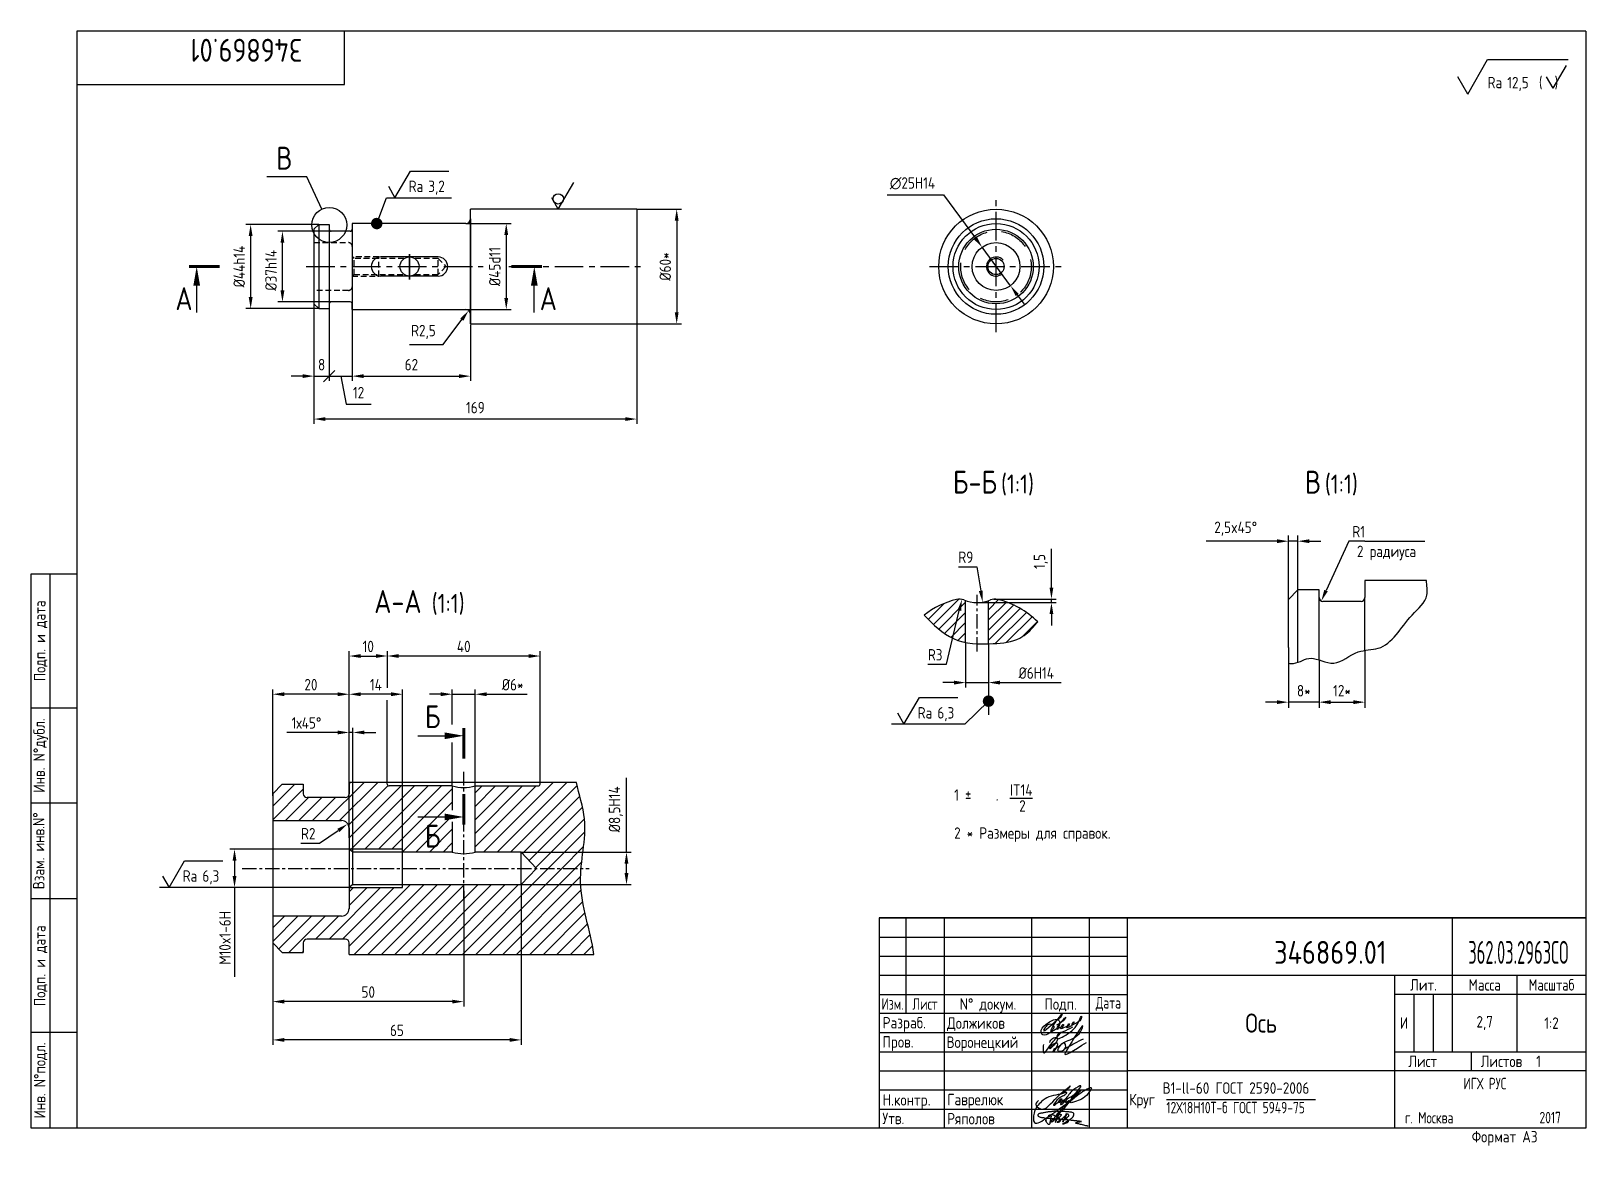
# Paper-space layout 'A3_protect' of a CAD drawing. Header units: millimetres. Extents: x 8 to 415, y 0 to 292.
# The model-space entities are those that its viewports show. They can reach past a viewport. Long polylines and large blocks are cut down to what shows.
import ezdxf
from ezdxf.enums import TextEntityAlignment as Align

# ---------------------------------------------------------------- set-up
doc = ezdxf.new("R2010")
doc.units = ezdxf.units.MM
doc.header["$LTSCALE"] = 3
doc.header["$MEASUREMENT"] = 0
doc.linetypes.add('CENTER', pattern=[2, 1.25, -0.25, 0.25, -0.25])
doc.linetypes.add('HIDDEN', pattern=[0.375, 0.25, -0.125])
for name, color, linetype in [('Bord', 1, 'Continuous'), ('CEN', 5, 'CENTER'), ('Cont', 6, 'Continuous'), ('DIM', 7, 'Continuous'), ('HATCH', 2, 'Continuous'), ('HIDE', 2, 'HIDDEN'), ('Text', 3, 'Continuous'), ('Textb', 6, 'Continuous'), ('VPORTI', 7, 'Continuous')]:
    doc.layers.add(name, color=color, linetype=linetype)
doc.layers.get('VPORTI').off()
doc.styles.add('Style1', font='romans.shx', dxfattribs={"width": 0.8})
doc.dimstyles.new('Lin', dxfattribs={"dimtxt": 3, "dimasz": 3, "dimexe": 1.25, "dimexo": 0, "dimgap": 1, "dimtad": 1, "dimdec": 3, "dimrnd": 0.0005, "dimtxsty": 'Style1', "dimcen": 2.5, "dimclrt": 3, "dimadec": 0, "dimazin": 0, "dimtfac": 1, "dimtdec": 3, "dimtmove": 0, "dimatfit": 3, "dimldrblk": 'DOT', "dimfxl": 1, "dimarcsym": 0})
doc.dimstyles.new('LIN2', dxfattribs={"dimtxt": 3, "dimasz": 3, "dimexe": 1.5, "dimexo": 0, "dimgap": 1.5, "dimtad": 1, "dimzin": 9, "dimtxsty": 'Style1', "dimcen": 0, "dimclrt": 3, "dimadec": 0, "dimazin": 0, "dimtfac": 0.67, "dimtmove": 0, "dimatfit": 3, "dimfxl": 1, "dimtolj": 1, "dimtzin": 9, "dimarcsym": 0})
doc.dimstyles.new('Lin_2.5', dxfattribs={"dimscale": 2.5, "dimtxt": 3, "dimasz": 3, "dimexe": 1.25, "dimexo": 0, "dimgap": 1.5, "dimtad": 1, "dimdec": 0, "dimrnd": 0.0005, "dimtxsty": 'Style1', "dimcen": 2.5, "dimclrt": 3, "dimadec": 0, "dimazin": 0, "dimtfac": 1, "dimtdec": 0, "dimtmove": 0, "dimatfit": 3, "dimldrblk": 'DOT', "dimfxl": 1, "dimarcsym": 0})
doc.dimstyles.new('Lin_2_1', dxfattribs={"dimscale": 2, "dimtxt": 3, "dimasz": 3, "dimexe": 1.25, "dimexo": 0, "dimgap": 1, "dimtad": 1, "dimtoh": 1, "dimdec": 0, "dimrnd": 0.0005, "dimtxsty": 'Style1', "dimcen": 2.5, "dimclrt": 3, "dimadec": 0, "dimazin": 0, "dimtfac": 1, "dimtdec": 0, "dimtmove": 0, "dimatfit": 3, "dimldrblk": 'DOT', "dimfxl": 1, "dimarcsym": 0})
doc.dimstyles.new('Lin_2_topach', dxfattribs={"dimscale": 2, "dimtxt": 3, "dimasz": 3, "dimexe": 1.25, "dimexo": 0, "dimgap": 1, "dimtad": 1, "dimdec": 3, "dimrnd": 0.0005, "dimtxsty": 'Style1', "dimcen": 2.5, "dimclrt": 3, "dimadec": 0, "dimazin": 0, "dimtfac": 1, "dimtdec": 3, "dimtmove": 0, "dimatfit": 3, "dimldrblk": 'DOT', "dimfxl": 1, "dimarcsym": 0})
doc.dimstyles.new('Rad', dxfattribs={"dimtxt": 3, "dimasz": 3, "dimexe": 1.25, "dimexo": 0, "dimgap": 1, "dimtad": 1, "dimtoh": 1, "dimdec": 3, "dimrnd": 0.0005, "dimtxsty": 'Style1', "dimcen": 2.5, "dimclrt": 3, "dimadec": 0, "dimazin": 0, "dimtfac": 1, "dimtdec": 3, "dimtmove": 0, "dimatfit": 3, "dimfxl": 1, "dimarcsym": 0})
doc.dimstyles.new('RAD0_5', dxfattribs={"dimscale": 0.5, "dimtxt": 3, "dimasz": 3, "dimexe": 1.5, "dimexo": 0, "dimgap": 1.5, "dimtad": 1, "dimrnd": 0.1, "dimdsep": 46, "dimtxsty": 'Style1', "dimcen": 0, "dimclrt": 3, "dimaunit": 1, "dimadec": 0, "dimazin": 0, "dimtfac": 1, "dimtmove": 0, "dimatfit": 3, "dimfxl": 1, "dimtolj": 1, "dimarcsym": 0})
doc.dimstyles.new('RAD2', dxfattribs={"dimtxt": 3, "dimasz": 3, "dimexe": 1.5, "dimexo": 0, "dimgap": 1.5, "dimtad": 2, "dimtoh": 1, "dimzin": 9, "dimdsep": 46, "dimtxsty": 'Style1', "dimcen": 0, "dimclrt": 3, "dimadec": 0, "dimazin": 0, "dimtfac": 1, "dimtix": 1, "dimtmove": 1, "dimatfit": 3, "dimfxl": 1, "dimtolj": 1, "dimtzin": 9, "dimarcsym": 0})
pattern_1 = [(45, (-152.0613, 0), (-1.76776695, 1.76776695), [])]

psp = doc.layouts.new('A3_protect')

# ---------------------------------------------------------------- texts
at = {"layer": 'Text', "style": 'Style1', "width": 0.8}
for s, height, p in [('     1 ±    .', 2.9918, (241.69, 90.69)), ('%%uIT14', 3, (264.21, 91.97)), ('2', 3, (266.65, 87.8)), ('     2 * Размеры для справок.', 2.9918, (241.69, 80.72))]:
    psp.add_text(s, height=height, dxfattribs=at).set_placement(p)

msp = doc.modelspace()

# ---------------------------------------------------------------- texts
at = {"layer": 'Text', "linetype": 'ByBlock', "insert": (-8561.7211, 71760.2439), "char_height": 3, "attachment_point": 5, "style": 'Style1'}
msp.add_mtext('2 радиуса', dxfattribs=at)

# ---------------------------------------------------------------- blocks, each defined once
blk = doc.blocks.new('A3')
at = {"layer": 'Bord'}
for p, q in [((230, 55), (295, 55)), ((230, 50), (295, 50)), ((230, 45), (295, 45)), ((370, 40), (370, 25)), ((375, 40), (375, 25)), ((230, 30), (295, 30)), ((230, 25), (295, 25)), ((230, 20), (295, 20)), ((230, 15), (295, 15)), ((230, 10), (295, 10))]:
    blk.add_line(p, q, dxfattribs=at)
at = {"layer": 'Cont'}
for p, q in [((415, 292), (20, 292)), ((20, 292), (20, 5)), ((90, 278), (90, 292)), ((415, 292), (415, 5)), ((20, 278), (90, 278)), ((8, 5), (8, 150)), ((8, 150), (20, 150)), ((13, 5), (13, 150)), ((8, 115), (20, 115)), ((20, 90), (8, 90)), ((20, 65), (8, 65)), ((230, 60), (415, 60)), ((415, 60), (230, 60)), ((230, 60), (230, 5)), ((237, 60), (237, 35)), ((247, 60), (247, 5)), ((270, 5), (270, 60)), ((285, 60), (285, 5)), ((295, 5), (295, 60)), ((380, 60), (380, 25)), ((295, 45), (415, 45)), ((365, 5), (365, 45)), ((397, 25), (397, 45)), ((230, 40), (295, 40)), ((415, 40), (365, 40)), ((295, 35), (230, 35)), ((20, 30), (8, 30)), ((365, 25), (415, 25)), ((385, 25), (385, 20)), ((415, 20), (295, 20)), ((20, 5), (8, 5)), ((415, 5), (20, 5))]:
    blk.add_line(p, q, dxfattribs=at)
at = {"layer": 'Text', "style": 'Style1', "width": 0.8}
for s, p in [('Подп. и дата', (10.5, 132.5)), ('Инв. N%%dдубл.', (10.5, 102.5)), ('Взам. инв.N%%d ', (10, 78.38)), ('Подп. и дата', (10.5, 47.5)), ('Инв. N%%dподл.', (10.5, 17.5))]:
    blk.add_text(s, height=3, rotation=90, dxfattribs=at).set_placement(p, align=Align.MIDDLE)
at = {"layer": 'Text', "style": 'Style1'}
for s, width, p in [('Лит.', 0.8, (372.5, 42.5)), ('Масса', 0.8, (388.5, 42.5)), ('Масштаб', 0.75, (406, 42.5)), ('Изм.', 0.7, (233.5, 37.5)), ('Лист', 0.7, (242, 37.5)), ('N%%d докум.', 0.8, (258.5, 37.5)), ('Подп.', 0.8, (277.5, 37.5)), ('Лист', 0.8, (372.27, 22.5)), ('Листов', 0.8, (392.9, 22.5))]:
    blk.add_text(s, height=3, dxfattribs=dict(at, width=width)).set_placement(p, align=Align.MIDDLE_CENTER)
at = {"layer": 'Text', "style": 'Style1', "width": 0.7}
for s, p in [('Дата', (290, 37.5)), ('ИГХ РУС', (388.57, 16.69))]:
    blk.add_text(s, height=3, dxfattribs=at).set_placement(p, align=Align.MIDDLE)
at = {"layer": 'Text', "style": 'Style1'}
for s, width, p in [('Разpаб.', 0.8, (230.92, 31.1)), ('Пpов.', 0.8, (230.84, 26.08)), ('Н.контp.', 0.8, (230.92, 10.92)), ('Утв.', 0.8, (230.84, 6.06)), ('г. Москва', 0.7, (367.64, 6.25)), ('Фоpмат А3', 0.8, (385.11, 1.29))]:
    blk.add_text(s, height=3, dxfattribs=dict(at, width=width)).set_placement(p)
for tag, p, width in [('ФИО', (249, 31), 0.8), ('И', (366.3, 31.02), 0.8), ('ФИО', (249, 26), 0.8), ('ГОСТ_СОРТАМЕНТА', (307, 14), 0.8), ('ФИО', (249, 11), 0.8), ('ФИО', (249, 6), 0.8), ('2017', (402.85, 6.29), 0.7)]:
    blk.add_attdef(tag, p, '', height=3, dxfattribs=dict(at, width=width))
at = {"layer": 'Text', "style": 'Style1', "width": 0.8}
for tag, p in [('200', (388.5, 32.5)), ('1:20', (406, 32.5))]:
    blk.add_attdef(tag, text='', height=3, dxfattribs=at).set_placement(p, align=Align.MIDDLE)
blk.add_attdef('СБОРОЧНЫЙ_ЧЕРТЕЖ', text='', height=3, dxfattribs=at).set_placement((330, 21.3), align=Align.CENTER)
for tag, p in [('1', (379, 22.5)), ('2', (402.6, 22.5))]:
    blk.add_attdef(tag, text='', height=3, dxfattribs=at).set_placement(p, align=Align.MIDDLE_CENTER)
blk.add_attdef('ЛИСТ', text='', height=3, dxfattribs=at).set_placement((295.75, 12.5), align=Align.MIDDLE_LEFT)
at = {"layer": 'Text', "style": 'Style1', "width": 0.7}
blk.add_attdef('%%OГОСТ_ТЕХ._ТРЕБОВАНИЙ', text='', height=3, dxfattribs=at).set_placement((307, 8), align=Align.BOTTOM_LEFT)
at = {"layer": 'Textb', "style": 'Style1', "width": 0.8}
blk.add_attdef('1234567', (79, 290), '', height=6, rotation=180, dxfattribs=at)
blk.add_attdef('1234567', (333.4, 48), '', height=6, dxfattribs=at)
for tag, height, p in [('123ХЯ', 6, (393.62, 48)), ('НАИМЕНОВАНИЕ', 5, (330, 30))]:
    blk.add_attdef(tag, text='', height=height, dxfattribs=at).set_placement(p, align=Align.CENTER)
blk = doc.blocks.new('A$C314368CF')
at = {"layer": 'Text'}
for q in [(7.18, 6), (1.98, 3)]:
    blk.add_line((3.72, 0), q, dxfattribs=at)
at = {"layer": 'Text', "style": 'Style1', "width": 0.8}
blk.add_text('(  )', height=3, dxfattribs=at).set_placement((0, 0))
blk = doc.blocks.new('sherISO_18')
at = {"layer": 'Cont'}
for p, q in [((-30.94, -16.46), (-25.74, -7.46)), ((-25.74, -7.46), (-4.67, -7.46)), ((-30.94, -16.46), (-33.54, -11.96))]:
    blk.add_line(p, q, dxfattribs=at)
blk.add_blockref('A$C314368CF', (-12.3, -14.96))
at = {"layer": 'Textb', "style": 'Style1', "width": 0.8}
blk.add_text('Ra', height=3, dxfattribs=at).set_placement((-25.74, -14.96))
blk.add_attdef('12,5', (-20.6, -14.96), '', height=3, dxfattribs=at)
blk = doc.blocks.new('ZNAK02')
at = {"layer": 'Textb', "style": 'Style1', "width": 0.8}
blk.add_attdef('А-А', text='', height=6, dxfattribs=at).set_placement((13.92, -0.06), align=Align.RIGHT)
blk.add_attdef('SC(1)', (14.94, -0.06), '', height=5, dxfattribs=at)
blk = doc.blocks.new('*D15')
at = {"layer": 'Defpoints', "color": 0, "transparency": 16777216}
for p in [(-8567.39, 71734.74), (-8579.39, 71732.21), (-8567.39, 71721.21)]:
    blk.add_point(p, dxfattribs=at)
at = {"layer": 'DIM', "color": 0, "lineweight": -2, "transparency": 16777216}
for p, q in [((-8567.39, 71734.74), (-8567.39, 71719.71)), ((-8579.39, 71732.21), (-8579.39, 71719.71)), ((-8576.39, 71721.21), (-8570.39, 71721.21))]:
    blk.add_line(p, q, dxfattribs=at)
at = {"layer": 'DIM', "color": 0, "transparency": 16777216}
for points in [[(-8576.39, 71721.71), (-8576.39, 71720.71), (-8579.39, 71721.21)], [(-8570.39, 71721.71), (-8570.39, 71720.71), (-8567.39, 71721.21)]]:
    blk.add_solid(points, dxfattribs=at)
at = {"layer": 'DIM', "color": 3, "transparency": 16777216, "insert": (-8573.39, 71724.21), "char_height": 3, "attachment_point": 5, "style": 'Style1'}
blk.add_mtext('\\A1;12*', dxfattribs=at)
blk = doc.blocks.new('*D16')
at = {"layer": 'Defpoints', "color": 0, "transparency": 16777216}
for p in [(-8587.41, 71731.38), (-8579.39, 71732.21), (-8587.41, 71721.21)]:
    blk.add_point(p, dxfattribs=at)
at = {"layer": 'DIM', "color": 0, "lineweight": -2, "transparency": 16777216}
for p, q in [((-8587.41, 71731.38), (-8587.41, 71719.71)), ((-8579.39, 71732.21), (-8579.39, 71719.71)), ((-8590.41, 71721.21), (-8593.41, 71721.21)), ((-8579.39, 71721.21), (-8587.41, 71721.21)), ((-8576.39, 71721.21), (-8573.39, 71721.21))]:
    blk.add_line(p, q, dxfattribs=at)
at = {"layer": 'DIM', "color": 0, "transparency": 16777216}
for points in [[(-8590.41, 71721.71), (-8590.41, 71720.71), (-8587.41, 71721.21)], [(-8576.39, 71721.71), (-8576.39, 71720.71), (-8579.39, 71721.21)]]:
    blk.add_solid(points, dxfattribs=at)
at = {"layer": 'DIM', "color": 3, "transparency": 16777216, "insert": (-8583.4, 71724.21), "char_height": 3, "attachment_point": 5, "style": 'Style1'}
blk.add_mtext('\\A1;8*', dxfattribs=at)
blk = doc.blocks.new('*D17')
at = {"layer": 'Defpoints', "color": 0, "transparency": 16777216}
for p in [(-8584.91, 71763.32), (-8584.91, 71750.58), (-8587.41, 71748.08)]:
    blk.add_point(p, dxfattribs=at)
at = {"layer": 'DIM', "color": 0, "lineweight": -2, "transparency": 16777216}
for p, q in [((-8590.41, 71763.32), (-8608.98, 71763.32)), ((-8587.41, 71748.08), (-8587.41, 71764.82)), ((-8584.91, 71763.32), (-8587.41, 71763.32)), ((-8584.91, 71750.58), (-8584.91, 71764.82)), ((-8581.91, 71763.32), (-8578.91, 71763.32))]:
    blk.add_line(p, q, dxfattribs=at)
at = {"layer": 'DIM', "color": 0, "transparency": 16777216}
for points in [[(-8590.41, 71763.82), (-8590.41, 71762.82), (-8587.41, 71763.32)], [(-8581.91, 71763.82), (-8581.91, 71762.82), (-8584.91, 71763.32)]]:
    blk.add_solid(points, dxfattribs=at)
at = {"layer": 'DIM', "color": 3, "transparency": 16777216, "insert": (-8601.2, 71766.6), "char_height": 3, "attachment_point": 5, "style": 'Style1'}
blk.add_mtext('\\A1;2,5x45%%d', dxfattribs=at)
blk = doc.blocks.new('*D18')
at = {"layer": 'Defpoints', "color": 0, "transparency": 16777216}
for p in [(-8671.91, 71736.86), (-8665.91, 71736.48), (-8665.91, 71726.33)]:
    blk.add_point(p, dxfattribs=at)
at = {"layer": 'DIM', "color": 0, "lineweight": -2, "transparency": 16777216}
for p, q in [((-8671.91, 71736.86), (-8671.91, 71725.08)), ((-8665.91, 71736.48), (-8665.91, 71725.08)), ((-8674.91, 71726.33), (-8677.91, 71726.33)), ((-8671.91, 71726.33), (-8665.91, 71726.33)), ((-8662.91, 71726.33), (-8646.94, 71726.33))]:
    blk.add_line(p, q, dxfattribs=at)
at = {"layer": 'DIM', "color": 0, "transparency": 16777216}
for points in [[(-8674.91, 71726.83), (-8674.91, 71725.83), (-8671.91, 71726.33)], [(-8662.91, 71726.83), (-8662.91, 71725.83), (-8665.91, 71726.33)]]:
    blk.add_solid(points, dxfattribs=at)
at = {"layer": 'DIM', "color": 3, "transparency": 16777216, "insert": (-8653.42, 71728.83), "char_height": 3, "attachment_point": 5, "style": 'Style1'}
blk.add_mtext('%%c6H14', dxfattribs=at)
blk = doc.blocks.new('_Dot')
at = {"color": 0, "linetype": 'ByBlock', "lineweight": -2}
blk.add_line((-0.5, 0), (-1, 0), dxfattribs=at)
at = {"color": 0, "linetype": 'ByBlock', "const_width": 0.5}
blk.add_lwpolyline([(-0.25, 0, 1), (0.25, 0, 1)], format="xyb", close=True, dxfattribs=at)
blk = doc.blocks.new('*D19')
at = {"layer": 'Defpoints', "color": 0, "transparency": 16777216}
for p in [(-8668.91, 71747.25), (-8664.49, 71748.17), (-8649.44, 71747.25)]:
    blk.add_point(p, dxfattribs=at)
at = {"layer": 'DIM', "color": 0, "lineweight": -2, "transparency": 16777216}
for p, q in [((-8649.44, 71751.17), (-8649.44, 71761.36)), ((-8668.91, 71747.25), (-8648.19, 71747.25)), ((-8664.49, 71748.17), (-8648.19, 71748.17)), ((-8649.44, 71747.25), (-8649.44, 71748.17)), ((-8649.44, 71744.25), (-8649.44, 71741.25))]:
    blk.add_line(p, q, dxfattribs=at)
at = {"layer": 'DIM', "color": 0, "transparency": 16777216}
for points in [[(-8649.94, 71751.17), (-8648.94, 71751.17), (-8649.44, 71748.17)], [(-8649.94, 71744.25), (-8648.94, 71744.25), (-8649.44, 71747.25)]]:
    blk.add_solid(points, dxfattribs=at)
at = {"layer": 'DIM', "color": 3, "transparency": 16777216, "insert": (-8652.22, 71758.02), "char_height": 3, "attachment_point": 5, "rotation": 90, "style": 'Style1'}
blk.add_mtext('1,5', dxfattribs=at)
blk = doc.blocks.new('*D20')
at = {"layer": 'Defpoints', "color": 0, "transparency": 16777216}
for p in [(-8668.91, 71756.25), (-8667.45, 71747.37)]:
    blk.add_point(p, dxfattribs=at)
at = {"layer": 'DIM', "color": 0, "lineweight": -2, "transparency": 16777216}
for p, q in [((-8673.74, 71756.63), (-8668.97, 71756.63)), ((-8668.97, 71756.63), (-8667.93, 71750.33))]:
    blk.add_line(p, q, dxfattribs=at)
at = {"layer": 'DIM', "color": 0, "transparency": 16777216}
blk.add_solid([(-8667.44, 71750.41), (-8668.43, 71750.24), (-8667.45, 71747.37)], dxfattribs=at)
at = {"layer": 'DIM', "color": 3, "transparency": 16777216, "insert": (-8671.86, 71759.13), "char_height": 3, "attachment_point": 5, "style": 'Style1'}
blk.add_mtext('R9', dxfattribs=at)
blk = doc.blocks.new('*D21')
at = {"layer": 'Defpoints', "color": 0, "transparency": 16777216}
for p in [(-8674.26, 71742.27), (-8673.56, 71745.18)]:
    blk.add_point(p, dxfattribs=at)
at = {"layer": 'DIM', "color": 0, "lineweight": -2, "transparency": 16777216}
for p, q in [((-8676.93, 71731.11), (-8673.56, 71745.18)), ((-8681.82, 71731.11), (-8676.93, 71731.11))]:
    blk.add_line(p, q, dxfattribs=at)
at = {"layer": 'DIM', "color": 0, "transparency": 16777216}
blk.add_solid([(-8674.04, 71745.3), (-8673.07, 71745.07), (-8672.86, 71748.1)], dxfattribs=at)
at = {"layer": 'DIM', "color": 3, "transparency": 16777216, "insert": (-8679.88, 71733.61), "char_height": 3, "attachment_point": 5, "style": 'Style1'}
blk.add_mtext('R3', dxfattribs=at)
blk = doc.blocks.new('*D22')
at = {"layer": 'Defpoints', "color": 0, "transparency": 16777216}
for p in [(-7820, 72083.08), (-7805.16, 72062.96)]:
    blk.add_point(p, dxfattribs=at)
at = {"layer": 'DIM', "color": 0, "lineweight": -2, "transparency": 16777216}
for p, q in [((-7869.75, 72110.52), (-7840.23, 72110.52)), ((-7840.23, 72110.52), (-7823.56, 72087.91)), ((-7805.16, 72062.96), (-7820, 72083.08)), ((-7801.6, 72058.14), (-7798.04, 72053.31))]:
    blk.add_line(p, q, dxfattribs=at)
at = {"layer": 'DIM', "color": 0, "transparency": 16777216}
for points in [[(-7822.76, 72088.51), (-7824.37, 72087.32), (-7820, 72083.08)], [(-7800.8, 72058.73), (-7802.41, 72057.54), (-7805.16, 72062.96)]]:
    blk.add_solid(points, dxfattribs=at)
at = {"layer": 'DIM', "color": 3, "transparency": 16777216, "insert": (-7856.49, 72116.52), "char_height": 6, "attachment_point": 5, "style": 'Style1'}
blk.add_mtext('\\A1;∅25H14', dxfattribs=at)
blk = doc.blocks.new('sherISO_03')
at = {"layer": 'Text'}
blk.add_line((4.04, 7), (14.12, 7), dxfattribs=at)
blk.add_lwpolyline([(-1.73, 3), (0, 0), (4.04, 7)], dxfattribs=at)
at = {"layer": 'Text', "style": 'Style1', "width": 0.8}
blk.add_text('Ra', height=3, dxfattribs=at).set_placement((3.58, 1.5))
blk.add_attdef('6,3', (8.73, 1.5), '', height=3, dxfattribs=at)
blk = doc.blocks.new('*D24')
at = {"layer": 'Defpoints', "color": 0, "transparency": 16777216}
for p in [(-8578.81, 71747.67), (-8578.39, 71748.58)]:
    blk.add_point(p, dxfattribs=at)
at = {"layer": 'DIM', "color": 0, "lineweight": -2, "transparency": 16777216}
for p, q in [((-8571.62, 71763.3), (-8577.55, 71750.4)), ((-8567.42, 71763.3), (-8571.62, 71763.3))]:
    blk.add_line(p, q, dxfattribs=at)
at = {"layer": 'DIM', "color": 0, "transparency": 16777216}
blk.add_solid([(-8578.01, 71750.61), (-8577.1, 71750.19), (-8578.81, 71747.67)], dxfattribs=at)
at = {"layer": 'DIM', "color": 3, "transparency": 16777216, "insert": (-8569.02, 71765.8), "char_height": 3, "attachment_point": 5, "style": 'Style1'}
blk.add_mtext('R1', dxfattribs=at)
blk = doc.blocks.new('ZNAK17')
at = {"layer": 'Text', "style": 'Style1', "width": 0.8}
blk.add_attdef('1', (4.05, -1.31), '', height=3, dxfattribs=at)
at = {"layer": 'Textb', "style": 'Style1', "width": 0.8}
blk.add_attdef('А', text='', height=6, dxfattribs=at).set_placement((3.96, 0.07), align=Align.RIGHT)
blk.add_attdef('SC', (6.6, 0.07), '', height=5, dxfattribs=at)
blk = doc.blocks.new('ZNAK01')
at = {"layer": 'Textb', "style": 'Style1', "width": 0.8}
blk.add_attdef('А', text='', height=6, dxfattribs=at).set_placement((3.95, -0.02), align=Align.RIGHT)
blk.add_attdef('SC(1)', (5.07, -0.02), '', height=5, dxfattribs=at)
blk = doc.blocks.new('sherISO_04')
at = {"layer": 'Text'}
blk.add_line((4.04, 7), (14.12, 7), dxfattribs=at)
blk.add_lwpolyline([(-1.73, 3), (0, 0), (4.04, 7)], dxfattribs=at)
at = {"layer": 'Text', "style": 'Style1', "width": 0.8}
blk.add_text('Ra', height=3, dxfattribs=at).set_placement((3.58, 1.5))
blk.add_attdef('3,2', (8.73, 1.5), '', height=3, dxfattribs=at)
blk = doc.blocks.new('sherISO_09')
at = {"layer": 'Text'}
for q in [(4.04, 7), (-1.73, 3)]:
    blk.add_line((0, 0), q, dxfattribs=at)
blk.add_circle((0, 2.71), 1.35, dxfattribs=at)
blk = doc.blocks.new('*D29')
at = {"layer": 'Defpoints', "color": 0, "transparency": 16777216}
for p in [(-8000.81, 72103.01), (-8000.81, 72043.01), (-7979.91, 72043.01)]:
    blk.add_point(p, dxfattribs=at)
at = {"layer": 'DIM', "color": 0, "lineweight": -2, "transparency": 16777216}
for p, q in [((-8000.81, 72103.01), (-7977.41, 72103.01)), ((-7979.91, 72097.01), (-7979.91, 72049.01)), ((-8000.81, 72043.01), (-7977.41, 72043.01))]:
    blk.add_line(p, q, dxfattribs=at)
at = {"layer": 'DIM', "color": 0, "transparency": 16777216}
for points in [[(-7980.91, 72097.01), (-7978.91, 72097.01), (-7979.91, 72103.01)], [(-7980.91, 72049.01), (-7978.91, 72049.01), (-7979.91, 72043.01)]]:
    blk.add_solid(points, dxfattribs=at)
at = {"layer": 'DIM', "color": 3, "transparency": 16777216, "insert": (-7985.91, 72073.01), "char_height": 6, "attachment_point": 5, "rotation": 90, "style": 'Style1'}
blk.add_mtext('%%C60*', dxfattribs=at)
blk = doc.blocks.new('*D30')
at = {"layer": 'Defpoints', "color": 0, "transparency": 16777216}
for p in [(-8186.32, 72091.52), (-8160.81, 72091.52), (-8160.81, 72054.52)]:
    blk.add_point(p, dxfattribs=at)
at = {"layer": 'DIM', "color": 0, "lineweight": -2, "transparency": 16777216}
for p, q in [((-8160.81, 72091.52), (-8188.82, 72091.52)), ((-8186.32, 72060.52), (-8186.32, 72085.52)), ((-8160.81, 72054.52), (-8188.82, 72054.52))]:
    blk.add_line(p, q, dxfattribs=at)
at = {"layer": 'DIM', "color": 0, "transparency": 16777216}
for points in [[(-8187.32, 72085.52), (-8185.32, 72085.52), (-8186.32, 72091.52)], [(-8187.32, 72060.52), (-8185.32, 72060.52), (-8186.32, 72054.52)]]:
    blk.add_solid(points, dxfattribs=at)
at = {"layer": 'DIM', "color": 3, "transparency": 16777216, "insert": (-8192.32, 72071.02), "char_height": 6, "attachment_point": 5, "rotation": 90, "style": 'Style1'}
blk.add_mtext('%%C37h14', dxfattribs=at)
blk = doc.blocks.new('*D31')
at = {"layer": 'Defpoints', "color": 0, "transparency": 16777216}
for p in [(-8167.31, 72095.02), (-8202.96, 72051.02), (-8167.31, 72051.02)]:
    blk.add_point(p, dxfattribs=at)
at = {"layer": 'DIM', "color": 0, "lineweight": -2, "transparency": 16777216}
for p, q in [((-8167.31, 72095.02), (-8205.46, 72095.02)), ((-8202.96, 72089.02), (-8202.96, 72057.02)), ((-8167.31, 72051.02), (-8205.46, 72051.02))]:
    blk.add_line(p, q, dxfattribs=at)
at = {"layer": 'DIM', "color": 0, "transparency": 16777216}
for points in [[(-8203.96, 72089.02), (-8201.96, 72089.02), (-8202.96, 72095.02)], [(-8203.96, 72057.02), (-8201.96, 72057.02), (-8202.96, 72051.02)]]:
    blk.add_solid(points, dxfattribs=at)
at = {"layer": 'DIM', "color": 3, "transparency": 16777216, "insert": (-8208.96, 72073.02), "char_height": 6, "attachment_point": 5, "rotation": 90, "style": 'Style1'}
blk.add_mtext('%%C44h14', dxfattribs=at)
blk = doc.blocks.new('RAZREZ07')
at = {"layer": 'Text'}
blk.add_lwpolyline([(0, 12), (0, 5)], dxfattribs=at)
blk.add_lwpolyline([(0, 0, 0, 1.76, 0), (0, 5, 1.76, 1.76, 0)], format="xyseb", dxfattribs=at)
at = {"layer": 'Text', "const_width": 0.8}
blk.add_lwpolyline([(-2, 0), (6, 0)], dxfattribs=at)
at = {"layer": 'Textb', "style": 'Style1', "width": 0.8}
blk.add_attdef('А', (-5.59, 5.4), '', height=6, dxfattribs=at)
blk = doc.blocks.new('*D32')
at = {"layer": 'Defpoints', "color": 0, "transparency": 16777216}
for p in [(-8090.31, 72095.52), (-8090.51, 72050.52), (-8069.15, 72050.52)]:
    blk.add_point(p, dxfattribs=at)
at = {"layer": 'DIM', "color": 0, "lineweight": -2, "transparency": 16777216}
for p, q in [((-8090.31, 72095.52), (-8066.65, 72095.52)), ((-8069.15, 72089.52), (-8069.15, 72056.52)), ((-8090.51, 72050.52), (-8066.65, 72050.52))]:
    blk.add_line(p, q, dxfattribs=at)
at = {"layer": 'DIM', "color": 0, "transparency": 16777216}
for points in [[(-8070.15, 72089.52), (-8068.15, 72089.52), (-8069.15, 72095.52)], [(-8070.15, 72056.52), (-8068.15, 72056.52), (-8069.15, 72050.52)]]:
    blk.add_solid(points, dxfattribs=at)
at = {"layer": 'DIM', "color": 3, "transparency": 16777216, "insert": (-8075.15, 72073.01), "char_height": 6, "attachment_point": 5, "rotation": 90, "style": 'Style1'}
blk.add_mtext('%%C45d11', dxfattribs=at)
blk = doc.blocks.new('*D33')
at = {"layer": 'Defpoints', "color": 0, "transparency": 16777216}
for p in [(-8090.31, 72048.02), (-8088.81, 72050.02)]:
    blk.add_point(p, dxfattribs=at)
at = {"layer": 'DIM', "color": 0, "lineweight": -2, "transparency": 16777216}
for p, q in [((-8102.2, 72032.25), (-8092.42, 72045.23)), ((-8119.82, 72032.25), (-8102.2, 72032.25))]:
    blk.add_line(p, q, dxfattribs=at)
at = {"layer": 'DIM', "color": 0, "transparency": 16777216}
blk.add_solid([(-8093.22, 72045.83), (-8091.62, 72044.62), (-8088.81, 72050.02)], dxfattribs=at)
at = {"layer": 'DIM', "color": 3, "transparency": 16777216, "insert": (-8112.51, 72038.82), "char_height": 6, "attachment_point": 5, "style": 'Style1'}
blk.add_mtext('\\A1;R2,5', dxfattribs=at)
blk = doc.blocks.new('*D34')
at = {"layer": 'Defpoints', "color": 0, "transparency": 16777216}
for p in [(-8149.81, 72050.52), (-8087.81, 72042.52), (-8087.81, 72015.68)]:
    blk.add_point(p, dxfattribs=at)
at = {"layer": 'DIM', "color": 0, "lineweight": -2, "transparency": 16777216}
for p, q in [((-8149.81, 72050.52), (-8149.81, 72013.18)), ((-8087.81, 72042.52), (-8087.81, 72013.18)), ((-8143.81, 72015.68), (-8093.81, 72015.68))]:
    blk.add_line(p, q, dxfattribs=at)
at = {"layer": 'DIM', "color": 0, "transparency": 16777216}
for points in [[(-8143.81, 72016.68), (-8143.81, 72014.68), (-8149.81, 72015.68)], [(-8093.81, 72016.68), (-8093.81, 72014.68), (-8087.81, 72015.68)]]:
    blk.add_solid(points, dxfattribs=at)
at = {"layer": 'DIM', "color": 3, "transparency": 16777216, "insert": (-8118.81, 72021.68), "char_height": 6, "attachment_point": 5, "style": 'Style1'}
blk.add_mtext('62', dxfattribs=at)
blk = doc.blocks.new('_OBLIQUE')
at = {"color": 0, "linetype": 'ByBlock'}
blk.add_line((-0.5, -0.5), (0.5, 0.5), dxfattribs=at)
blk = doc.blocks.new('*D35')
at = {"layer": 'Defpoints', "color": 0, "transparency": 16777216}
for p in [(-8169.81, 72053.52), (-8161.81, 72051.02), (-8161.81, 72015.68)]:
    blk.add_point(p, dxfattribs=at)
at = {"layer": 'DIM', "color": 0, "lineweight": -2, "transparency": 16777216}
for p, q in [((-8169.81, 72053.52), (-8169.81, 72013.18)), ((-8161.81, 72051.02), (-8161.81, 72013.18)), ((-8175.81, 72015.68), (-8181.81, 72015.68)), ((-8169.81, 72015.68), (-8161.81, 72015.68)), ((-8161.81, 72015.68), (-8155.81, 72015.68))]:
    blk.add_line(p, q, dxfattribs=at)
at = {"layer": 'DIM', "color": 0, "transparency": 16777216}
blk.add_solid([(-8175.81, 72016.68), (-8175.81, 72014.68), (-8169.81, 72015.68)], dxfattribs=at)
at = {"layer": 'DIM', "color": 0, "lineweight": -2, "transparency": 16777216, "xscale": 6, "yscale": 6, "zscale": 6, "rotation": 180}
blk.add_blockref('_OBLIQUE', (-8161.81, 72015.68), dxfattribs=at)
at = {"layer": 'DIM', "color": 3, "transparency": 16777216, "insert": (-8165.81, 72021.68), "char_height": 6, "attachment_point": 5, "style": 'Style1'}
blk.add_mtext('8', dxfattribs=at)
blk = doc.blocks.new('*D36')
at = {"layer": 'Defpoints', "color": 0, "transparency": 16777216}
for p in [(-8000.81, 72043.01), (-8169.81, 72013.18), (-8169.81, 71993.22)]:
    blk.add_point(p, dxfattribs=at)
at = {"layer": 'DIM', "color": 0, "lineweight": -2, "transparency": 16777216}
for p, q in [((-8000.81, 72043.01), (-8000.81, 71990.72)), ((-8169.81, 72013.18), (-8169.81, 71990.72)), ((-8006.81, 71993.22), (-8163.81, 71993.22))]:
    blk.add_line(p, q, dxfattribs=at)
at = {"layer": 'DIM', "color": 0, "transparency": 16777216}
for points in [[(-8163.81, 71994.22), (-8163.81, 71992.22), (-8169.81, 71993.22)], [(-8006.81, 71994.22), (-8006.81, 71992.22), (-8000.81, 71993.22)]]:
    blk.add_solid(points, dxfattribs=at)
at = {"layer": 'DIM', "color": 3, "transparency": 16777216, "insert": (-8085.31, 71999.22), "char_height": 6, "attachment_point": 5, "style": 'Style1'}
blk.add_mtext('169', dxfattribs=at)
blk = doc.blocks.new('*D37')
at = {"layer": 'Defpoints', "color": 0, "transparency": 16777216}
for p in [(-8161.81, 72051.02), (-8149.81, 72050.52), (-8149.81, 72015.68)]:
    blk.add_point(p, dxfattribs=at)
at = {"layer": 'DIM', "color": 0, "lineweight": -2, "transparency": 16777216}
for p, q in [((-8161.81, 72051.02), (-8161.81, 72013.18)), ((-8149.81, 72050.52), (-8149.81, 72013.18)), ((-8161.81, 72015.68), (-8149.81, 72015.68)), ((-8155.81, 72015.68), (-8153, 72001.05)), ((-8153, 72001.05), (-8139.92, 72001.05))]:
    blk.add_line(p, q, dxfattribs=at)
at = {"layer": 'DIM', "color": 0, "lineweight": -2, "transparency": 16777216, "xscale": 6, "yscale": 6, "zscale": 6, "rotation": 180}
blk.add_blockref('_OBLIQUE', (-8161.81, 72015.68), dxfattribs=at)
at = {"layer": 'DIM', "color": 3, "transparency": 16777216, "insert": (-8146.46, 72007.05), "char_height": 6, "attachment_point": 5, "style": 'Style1'}
blk.add_mtext('12', dxfattribs=at)
blk = doc.blocks.new('_None')
blk = doc.blocks.new('razrez01')
at = {"layer": 'Text'}
blk.add_lwpolyline([(-12, 0), (-5, 0)], dxfattribs=at)
blk.add_lwpolyline([(0, 0, 0, 1.76, 0), (-5, 0, 1.76, 1.76, 0)], format="xyseb", dxfattribs=at)
at = {"layer": 'Text', "const_width": 0.8}
blk.add_lwpolyline([(0, 2), (0, -6)], dxfattribs=at)
at = {"layer": 'Textb', "style": 'Style1', "width": 0.8}
blk.add_attdef('A', (-10.16, 2), '', height=6, dxfattribs=at)
blk = doc.blocks.new('*D39')
at = {"layer": 'Defpoints', "color": 0, "transparency": 16777216}
for p in [(-8188.9, 71842.53), (-8194.9, 71834.65), (-8188.9, 71818.54)]:
    blk.add_point(p, dxfattribs=at)
at = {"layer": 'DIM', "color": 0, "lineweight": -2, "transparency": 16777216}
for p, q in [((-8194.9, 71834.65), (-8194.9, 71843.78)), ((-8188.9, 71818.54), (-8188.9, 71843.78)), ((-8197.9, 71842.53), (-8200.9, 71842.53)), ((-8194.9, 71842.53), (-8188.9, 71842.53)), ((-8185.9, 71842.53), (-8175.3, 71842.53))]:
    blk.add_line(p, q, dxfattribs=at)
at = {"layer": 'DIM', "color": 0, "transparency": 16777216}
for points in [[(-8197.9, 71843.03), (-8197.9, 71842.03), (-8194.9, 71842.53)], [(-8185.9, 71843.03), (-8185.9, 71842.03), (-8188.9, 71842.53)]]:
    blk.add_solid(points, dxfattribs=at)
at = {"layer": 'DIM', "color": 3, "transparency": 16777216, "insert": (-8179.1, 71845.03), "char_height": 3, "attachment_point": 5, "style": 'Style1'}
blk.add_mtext('%%C6*', dxfattribs=at)
blk = doc.blocks.new('*D40')
at = {"layer": 'Defpoints', "color": 0, "transparency": 16777216}
for p in [(-8211.9, 71852.53), (-8221.9, 71843.78), (-8211.9, 71844.18)]:
    blk.add_point(p, dxfattribs=at)
at = {"layer": 'DIM', "color": 0, "lineweight": -2, "transparency": 16777216}
for p, q in [((-8221.9, 71843.78), (-8221.9, 71853.78)), ((-8218.9, 71852.53), (-8214.9, 71852.53)), ((-8211.9, 71844.18), (-8211.9, 71853.78))]:
    blk.add_line(p, q, dxfattribs=at)
at = {"layer": 'DIM', "color": 0, "transparency": 16777216}
for points in [[(-8218.9, 71853.03), (-8218.9, 71852.03), (-8221.9, 71852.53)], [(-8214.9, 71853.03), (-8214.9, 71852.03), (-8211.9, 71852.53)]]:
    blk.add_solid(points, dxfattribs=at)
at = {"layer": 'DIM', "color": 3, "transparency": 16777216, "insert": (-8216.9, 71855.03), "char_height": 3, "attachment_point": 5, "style": 'Style1'}
blk.add_mtext('10', dxfattribs=at)
blk = doc.blocks.new('*D41')
at = {"layer": 'Defpoints', "color": 0, "transparency": 16777216}
for p in [(-8211.9, 71852.53), (-8211.9, 71846.8), (-8171.9, 71819.48)]:
    blk.add_point(p, dxfattribs=at)
at = {"layer": 'DIM', "color": 0, "lineweight": -2, "transparency": 16777216}
for p, q in [((-8211.9, 71846.8), (-8211.9, 71853.78)), ((-8174.9, 71852.53), (-8208.9, 71852.53)), ((-8171.9, 71819.48), (-8171.9, 71853.78))]:
    blk.add_line(p, q, dxfattribs=at)
at = {"layer": 'DIM', "color": 0, "transparency": 16777216}
for points in [[(-8208.9, 71853.03), (-8208.9, 71852.03), (-8211.9, 71852.53)], [(-8174.9, 71853.03), (-8174.9, 71852.03), (-8171.9, 71852.53)]]:
    blk.add_solid(points, dxfattribs=at)
at = {"layer": 'DIM', "color": 3, "transparency": 16777216, "insert": (-8191.9, 71855.03), "char_height": 3, "attachment_point": 5, "style": 'Style1'}
blk.add_mtext('40', dxfattribs=at)
blk = doc.blocks.new('*D42')
at = {"layer": 'Defpoints', "color": 0, "transparency": 16777216}
for p in [(-8241.9, 71842.53), (-8241.9, 71815.98), (-8221.9, 71806.98)]:
    blk.add_point(p, dxfattribs=at)
at = {"layer": 'DIM', "color": 0, "lineweight": -2, "transparency": 16777216}
for p, q in [((-8241.9, 71815.98), (-8241.9, 71843.78)), ((-8221.9, 71806.98), (-8221.9, 71843.78)), ((-8224.9, 71842.53), (-8238.9, 71842.53))]:
    blk.add_line(p, q, dxfattribs=at)
at = {"layer": 'DIM', "color": 0, "transparency": 16777216}
for points in [[(-8238.9, 71843.03), (-8238.9, 71842.03), (-8241.9, 71842.53)], [(-8224.9, 71843.03), (-8224.9, 71842.03), (-8221.9, 71842.53)]]:
    blk.add_solid(points, dxfattribs=at)
at = {"layer": 'DIM', "color": 3, "transparency": 16777216, "insert": (-8231.9, 71845.03), "char_height": 3, "attachment_point": 5, "style": 'Style1'}
blk.add_mtext('20', dxfattribs=at)
blk = doc.blocks.new('*D43')
at = {"layer": 'Defpoints', "color": 0, "transparency": 16777216}
for p in [(-8220.9, 71832.53), (-8221.9, 71804.98), (-8220.9, 71798.73)]:
    blk.add_point(p, dxfattribs=at)
at = {"layer": 'DIM', "color": 0, "lineweight": -2, "transparency": 16777216}
for p, q in [((-8224.9, 71832.53), (-8238.25, 71832.53)), ((-8221.9, 71804.98), (-8221.9, 71833.78)), ((-8220.9, 71832.53), (-8221.9, 71832.53)), ((-8220.9, 71798.73), (-8220.9, 71833.78)), ((-8217.9, 71832.53), (-8214.9, 71832.53))]:
    blk.add_line(p, q, dxfattribs=at)
at = {"layer": 'DIM', "color": 0, "transparency": 16777216}
for points in [[(-8224.9, 71833.03), (-8224.9, 71832.03), (-8221.9, 71832.53)], [(-8217.9, 71833.03), (-8217.9, 71832.03), (-8220.9, 71832.53)]]:
    blk.add_solid(points, dxfattribs=at)
at = {"layer": 'DIM', "color": 3, "transparency": 16777216, "insert": (-8233.07, 71835.03), "char_height": 3, "attachment_point": 5, "style": 'Style1'}
blk.add_mtext('1х45%%D', dxfattribs=at)
blk = doc.blocks.new('*D44')
at = {"layer": 'Defpoints', "color": 0, "transparency": 16777216}
for p in [(-8221.9, 71842.53), (-8221.9, 71814.48), (-8207.9, 71799.48)]:
    blk.add_point(p, dxfattribs=at)
at = {"layer": 'DIM', "color": 0, "lineweight": -2, "transparency": 16777216}
for p, q in [((-8221.9, 71814.48), (-8221.9, 71843.78)), ((-8207.9, 71799.48), (-8207.9, 71843.78)), ((-8210.9, 71842.53), (-8218.9, 71842.53))]:
    blk.add_line(p, q, dxfattribs=at)
at = {"layer": 'DIM', "color": 0, "transparency": 16777216}
for points in [[(-8218.9, 71843.03), (-8218.9, 71842.03), (-8221.9, 71842.53)], [(-8210.9, 71843.03), (-8210.9, 71842.03), (-8207.9, 71842.53)]]:
    blk.add_solid(points, dxfattribs=at)
at = {"layer": 'DIM', "color": 3, "transparency": 16777216, "insert": (-8214.9, 71845.03), "char_height": 3, "attachment_point": 5, "style": 'Style1'}
blk.add_mtext('14', dxfattribs=at)
blk = doc.blocks.new('*D45')
at = {"layer": 'Defpoints', "color": 0, "transparency": 16777216}
for p in [(-8191.9, 71791.09), (-8241.9, 71777.48), (-8241.9, 71762.12)]:
    blk.add_point(p, dxfattribs=at)
at = {"layer": 'DIM', "color": 0, "lineweight": -2, "transparency": 16777216}
for p, q in [((-8191.9, 71791.09), (-8191.9, 71760.87)), ((-8241.9, 71777.48), (-8241.9, 71760.87)), ((-8194.9, 71762.12), (-8238.9, 71762.12))]:
    blk.add_line(p, q, dxfattribs=at)
at = {"layer": 'DIM', "color": 0, "transparency": 16777216}
for points in [[(-8238.9, 71762.62), (-8238.9, 71761.62), (-8241.9, 71762.12)], [(-8194.9, 71762.62), (-8194.9, 71761.62), (-8191.9, 71762.12)]]:
    blk.add_solid(points, dxfattribs=at)
at = {"layer": 'DIM', "color": 3, "transparency": 16777216, "insert": (-8216.9, 71764.62), "char_height": 3, "attachment_point": 5, "style": 'Style1'}
blk.add_mtext('50', dxfattribs=at)
blk = doc.blocks.new('*D46')
at = {"layer": 'Defpoints', "color": 0, "transparency": 16777216}
for p in [(-8176.9, 71792.73), (-8241.9, 71777.48), (-8241.9, 71752.1)]:
    blk.add_point(p, dxfattribs=at)
at = {"layer": 'DIM', "color": 0, "lineweight": -2, "transparency": 16777216}
for p, q in [((-8176.9, 71792.73), (-8176.9, 71750.85)), ((-8241.9, 71777.48), (-8241.9, 71750.85)), ((-8179.9, 71752.1), (-8238.9, 71752.1))]:
    blk.add_line(p, q, dxfattribs=at)
at = {"layer": 'DIM', "color": 0, "transparency": 16777216}
for points in [[(-8238.9, 71752.6), (-8238.9, 71751.6), (-8241.9, 71752.1)], [(-8179.9, 71752.6), (-8179.9, 71751.6), (-8176.9, 71752.1)]]:
    blk.add_solid(points, dxfattribs=at)
at = {"layer": 'DIM', "color": 3, "transparency": 16777216, "insert": (-8209.4, 71754.6), "char_height": 3, "attachment_point": 5, "style": 'Style1'}
blk.add_mtext('65', dxfattribs=at)
blk = doc.blocks.new('*D47')
at = {"layer": 'Defpoints', "color": 0, "transparency": 16777216}
for p in [(-8176.9, 71801.23), (-8149.3, 71801.23), (-8176.9, 71792.73)]:
    blk.add_point(p, dxfattribs=at)
at = {"layer": 'DIM', "color": 0, "lineweight": -2, "transparency": 16777216}
for p, q in [((-8149.3, 71801.23), (-8149.3, 71820.63)), ((-8176.9, 71801.23), (-8148.05, 71801.23)), ((-8149.3, 71795.73), (-8149.3, 71798.23)), ((-8176.9, 71792.73), (-8148.05, 71792.73))]:
    blk.add_line(p, q, dxfattribs=at)
at = {"layer": 'DIM', "color": 0, "transparency": 16777216}
for points in [[(-8149.8, 71798.23), (-8148.8, 71798.23), (-8149.3, 71801.23)], [(-8149.8, 71795.73), (-8148.8, 71795.73), (-8149.3, 71792.73)]]:
    blk.add_solid(points, dxfattribs=at)
at = {"layer": 'DIM', "color": 3, "transparency": 16777216, "insert": (-8152.09, 71812.43), "char_height": 3, "attachment_point": 5, "rotation": 90, "style": 'Style1'}
blk.add_mtext('%%C8,5H14', dxfattribs=at)
blk = doc.blocks.new('*D48')
at = {"layer": 'Defpoints', "color": 0, "transparency": 16777216}
for p in [(-8221.9, 71801.98), (-8251.9, 71791.98), (-8221.9, 71791.98)]:
    blk.add_point(p, dxfattribs=at)
at = {"layer": 'DIM', "color": 0, "lineweight": -2, "transparency": 16777216}
for p, q in [((-8221.9, 71801.98), (-8253.15, 71801.98)), ((-8251.9, 71798.98), (-8251.9, 71794.98)), ((-8221.9, 71791.98), (-8253.15, 71791.98)), ((-8251.9, 71791.98), (-8251.9, 71768.58))]:
    blk.add_line(p, q, dxfattribs=at)
at = {"layer": 'DIM', "color": 0, "transparency": 16777216}
for points in [[(-8252.4, 71798.98), (-8251.4, 71798.98), (-8251.9, 71801.98)], [(-8252.4, 71794.98), (-8251.4, 71794.98), (-8251.9, 71791.98)]]:
    blk.add_solid(points, dxfattribs=at)
at = {"layer": 'DIM', "color": 3, "transparency": 16777216, "insert": (-8254.4, 71778.78), "char_height": 3, "attachment_point": 5, "rotation": 90, "style": 'Style1'}
blk.add_mtext('M10x1-6H', dxfattribs=at)
blk = doc.blocks.new('*D49')
at = {"layer": 'Defpoints', "color": 0, "transparency": 16777216}
for p in [(-8223.9, 71807.48), (-8222.25, 71808.61)]:
    blk.add_point(p, dxfattribs=at)
at = {"layer": 'DIM', "color": 0, "lineweight": -2, "transparency": 16777216}
for p, q in [((-8234.56, 71803.55), (-8229.67, 71803.55)), ((-8229.67, 71803.55), (-8224.73, 71806.92))]:
    blk.add_line(p, q, dxfattribs=at)
at = {"layer": 'DIM', "color": 0, "transparency": 16777216}
blk.add_solid([(-8225.01, 71807.33), (-8224.45, 71806.51), (-8222.25, 71808.61)], dxfattribs=at)
at = {"layer": 'DIM', "color": 3, "transparency": 16777216, "insert": (-8232.61, 71806.05), "char_height": 3, "attachment_point": 5, "style": 'Style1'}
blk.add_mtext('R2', dxfattribs=at)

# ---------------------------------------------------------------- dimensions: what is measured, and where the dimension line sits
at = {"layer": 'DIM'}
dim = msp.add_diameter_dim_2p(p1=(-7805.1647, 72062.9643), p2=(-7820.0033, 72083.0843), text='<>H14', dimstyle='LIN2', override={"dimscale": 2, "dimtoh": 1, "dimtmove": 1}, dxfattribs=at)
dim.commit()
dim.dimension.update_dxf_attribs({"geometry": '*D22', "text_midpoint": (-7840.2341, 72110.5159), "dimtype": 163})
for base, p1, p2, text, dimstyle, override, picture, middle in [((-7979.9125, 72043.009), (-8000.8129, 72103.009), (-8000.8129, 72043.009), '%%C<>*', 'Lin_2.5', {"dimscale": 2}, '*D29', (-7985.9125, 72073.009)), ((-8202.9587, 72051.0219), (-8167.3129, 72095.0219), (-8167.3129, 72051.0219), '%%C<>h14', 'Lin_2.5', {"dimscale": 2}, '*D31', (-8208.9587, 72073.0219)), ((-8149.3009, 71801.2345), (-8176.9031, 71792.7318), (-8176.9031, 71801.2345), '%%C<>H14', 'Lin_2_topach', {"dimscale": 1, "dimgap": 1, "dimdec": 1, "dimtol": 0, "dimlim": 0, "dimtp": 0.15, "dimtm": 1e-09, "dimtfac": 0.67}, '*D47', (-8152.0866, 71812.4345)), ((-8251.9031, 71791.9771), (-8221.9031, 71801.9771), (-8221.9031, 71791.9771), 'M10x1-6H', 'Lin_2_topach', {"dimscale": 1}, '*D48', (-8254.4031, 71778.7771))]:
    dim = msp.add_linear_dim(base=base, p1=p1, p2=p2, angle=90, text=text, dimstyle=dimstyle, override=override, dxfattribs=at)
    dim.commit()
    dim.dimension.update_dxf_attribs({"geometry": picture, "text_midpoint": middle})
for base, p1, p2, angle, text, picture, middle in [((-8069.1477, 72050.5219), (-8090.3129, 72095.5219), (-8090.5129, 72050.5219), 90, '%%C<>d11', '*D32', (-8069.1477, 72073.009)), ((-8186.3184, 72091.5219), (-8160.8129, 72054.5219), (-8160.8129, 72091.5219), 270, '%%C<>h14', '*D30', (-8186.3184, 72071.0219))]:
    dim = msp.add_linear_dim(base=base, p1=p1, p2=p2, angle=angle, text=text, dimstyle='Lin_2.5', override={"dimscale": 2}, dxfattribs=at)
    dim.commit()
    dim.dimension.update_dxf_attribs({"geometry": picture, "text_midpoint": middle, "dimtype": 160})
for base, p1, p2, override, picture, middle in [((-8161.8129, 72015.6789), (-8169.8129, 72053.5219), (-8161.8129, 72051.0219), {"dimscale": 2, "dimblk2": 'OBLIQUE', "dimsah": 1}, '*D35', (-8165.8129, 72015.6789)), ((-8149.8129, 72015.6789), (-8161.8129, 72051.0219), (-8149.8129, 72050.5219), {"dimscale": 2, "dimblk1": 'OBLIQUE', "dimblk2": 'None', "dimsah": 1, "dimtmove": 1}, '*D37', (-8150.0028, 72001.0495)), ((-8169.8129, 71993.2246), (-8000.8129, 72043.009), (-8169.8129, 72013.1789), {"dimscale": 2}, '*D36', (-8085.3129, 71993.2246))]:
    dim = msp.add_linear_dim(base=base, p1=p1, p2=p2, dimstyle='Lin_2.5', override=override, dxfattribs=at)
    dim.commit()
    dim.dimension.update_dxf_attribs({"geometry": picture, "text_midpoint": middle, "dimtype": 160})
for base, p1, p2, dimstyle, override, picture, middle in [((-8087.8129, 72015.6789), (-8149.8129, 72050.5219), (-8087.8129, 72042.5219), 'Lin_2.5', {"dimscale": 2}, '*D34', (-8118.8129, 72021.6789)), ((-8211.9031, 71852.5317), (-8221.9031, 71843.7817), (-8211.9031, 71844.1809), 'Lin_2_1', {"dimscale": 1}, '*D40', (-8216.9031, 71855.0317)), ((-8211.9031, 71852.5317), (-8171.9031, 71819.4818), (-8211.9031, 71846.8004), 'Lin_2_1', {"dimscale": 1}, '*D41', (-8191.9031, 71855.0317)), ((-8241.9031, 71842.5317), (-8221.9031, 71806.9818), (-8241.9031, 71815.9818), 'Lin_2_topach', {"dimscale": 1}, '*D42', (-8231.9031, 71845.0317)), ((-8221.9031, 71842.5317), (-8207.9031, 71799.4818), (-8221.9031, 71814.4818), 'Lin_2_topach', {"dimscale": 1}, '*D44', (-8214.9031, 71845.0317)), ((-8241.9031, 71752.104), (-8176.9031, 71792.7318), (-8241.9031, 71777.4818), 'Lin_2_topach', {"dimscale": 1}, '*D46', (-8209.4031, 71754.604)), ((-8241.9031, 71762.116), (-8191.9031, 71791.0921), (-8241.9031, 71777.4818), 'Lin_2_topach', {"dimscale": 1}, '*D45', (-8216.9031, 71764.616))]:
    dim = msp.add_linear_dim(base=base, p1=p1, p2=p2, dimstyle=dimstyle, override=override, dxfattribs=at)
    dim.commit()
    dim.dimension.update_dxf_attribs({"geometry": picture, "text_midpoint": middle})
for center, mpoint, dimstyle, override, picture, middle in [((-8090.3129, 72048.0219), (-8088.8084, 72050.0185), 'RAD2', {"dimscale": 2, "dimdsep": 44}, '*D33', (-8102.1952, 72032.2533)), ((-8223.9031, 71807.4818), (-8222.2509, 71808.6089), 'Rad', {"dimtmove": 1}, '*D49', (-8229.6696, 71803.548)), ((-8578.3908, 71748.5792), (-8578.8088, 71747.6708), 'Rad', {"dimtmove": 1}, '*D24', (-8571.6179, 71763.2982)), ((-8668.9069, 71756.2466), (-8667.4487, 71747.3656), 'Rad', {"dimtoh": 1, "dimtmove": 1}, '*D20', (-8668.9694, 71756.6273)), ((-8673.5567, 71745.1841), (-8674.2564, 71742.2669), 'Rad', {"dimse1": 1}, '*D21', (-8679.8753, 71731.1094))]:
    dim = msp.add_radius_dim(center=center, mpoint=mpoint, dimstyle=dimstyle, override=override, dxfattribs=at)
    dim.commit()
    dim.dimension.update_dxf_attribs({"geometry": picture, "text_midpoint": middle, "dimtype": 164})
for base, p1, p2, text, dimstyle, override, picture, middle in [((-8188.9031, 71842.5317), (-8194.9031, 71834.6466), (-8188.9031, 71818.5443), '%%C<>*', 'Lin_2_topach', {"dimscale": 1}, '*D39', (-8179.1031, 71845.0317)), ((-8567.3908, 71721.2082), (-8579.3908, 71732.2052), (-8567.3908, 71734.7448), '<>*', 'RAD0_5', {"dimscale": 1, "dimtoh": 1}, '*D15', (-8573.3908, 71724.2082)), ((-8587.4108, 71721.2082), (-8579.3908, 71732.2052), (-8587.4108, 71731.3757), '<>*', 'RAD0_5', {"dimscale": 1, "dimtoh": 1}, '*D16', (-8583.4008, 71724.2082))]:
    dim = msp.add_linear_dim(base=base, p1=p1, p2=p2, text=text, dimstyle=dimstyle, override=override, dxfattribs=at)
    dim.commit()
    dim.dimension.update_dxf_attribs({"geometry": picture, "text_midpoint": middle})
for base, p1, p2, text, dimstyle, override, picture, middle in [((-8220.9031, 71832.5317), (-8221.9031, 71804.9818), (-8220.9031, 71798.7274), '<>х45%%D', 'Lin_2_1', {"dimscale": 1}, '*D43', (-8233.0745, 71832.5317)), ((-8584.9108, 71763.3174), (-8587.4108, 71748.0792), (-8584.9108, 71750.5792), '<>x45%%d', 'RAD0_5', {"dimscale": 1, "dimtoh": 1, "dimdsep": 44}, '*D17', (-8601.1965, 71763.3174))]:
    dim = msp.add_linear_dim(base=base, p1=p1, p2=p2, text=text, dimstyle=dimstyle, override=override, dxfattribs=at)
    dim.commit()
    dim.dimension.update_dxf_attribs({"geometry": picture, "text_midpoint": middle, "dimtype": 160})
dim = msp.add_linear_dim(base=(-8649.438, 71747.2466), p1=(-8664.4925, 71748.1749), p2=(-8668.9069, 71747.2466), angle=90, text='1,5', dimstyle='Lin', dxfattribs=at)
dim.commit()
dim.dimension.update_dxf_attribs({"geometry": '*D19', "text_midpoint": (-8649.438, 71758.0177), "dimtype": 160})
dim = msp.add_linear_dim(base=(-8665.9069, 71726.3297), p1=(-8671.9069, 71736.8574), p2=(-8665.9069, 71736.4837), text='%%c<>H14', dimstyle='Lin', dxfattribs=at)
dim.commit()
dim.dimension.update_dxf_attribs({"geometry": '*D18', "text_midpoint": (-8653.4212, 71728.8297)})

# ---------------------------------------------------------------- hatches: boundary and pattern name
at = {"layer": 'HATCH'}
h = msp.add_hatch(dxfattribs=at)
h.set_pattern_fill('ANSI31', color=256, scale=20, style=0)
h.set_pattern_definition(pattern_1)
h.paths.add_polyline_path([(-8194.9031, 71818.5443), (-8211.4031, 71818.5443, -0.41421356), (-8211.9031, 71819.0443), (-8211.9031, 71819.4818), (-8221.9031, 71819.4818), (-8221.9033, 71816.5047, -0.42095504), (-8222.9031, 71815.4818), (-8232.9031, 71815.4818, -0.41421356), (-8233.9031, 71816.4818), (-8233.9031, 71818.9818), (-8239.4031, 71818.9818), (-8241.9031, 71816.4818), (-8241.9031, 71809.4818), (-8223.9031, 71809.4818, -0.41421356), (-8221.9031, 71807.4818), (-8221.9031, 71801.9771), (-8207.9031, 71801.9818), (-8207.9031, 71801.2295), (-8194.9031, 71801.2316)])
edge = h.paths.add_edge_path()
edge.add_spline(control_points=[(-8161.185, 71796.9689), (-8160.8143, 71801.2905), (-8159.1572, 71808.9286), (-8161.7118, 71816.2919), (-8162.4031, 71819.4818)], knot_values=[63.02643144, 63.02643144, 63.02643144, 63.02643144, 75.98203038, 85.78344912, 85.78344912, 85.78344912, 85.78344912], degree=3, periodic=0)
edge.add_line((-8162.4031, 71819.4818), (-8171.9031, 71819.4818))
edge.add_line((-8171.9031, 71819.4818), (-8171.9031, 71819.0443))
edge.add_arc((-8172.4031, 71819.0443), 0.5, 270, 360, ccw=False)
edge.add_line((-8172.4031, 71818.5443), (-8188.9031, 71818.5443))
edge.add_line((-8188.9031, 71818.5443), (-8188.9031, 71801.2326))
edge.add_line((-8188.9031, 71801.2326), (-8176.9031, 71801.2345))
edge.add_line((-8176.9031, 71801.2345), (-8176.9031, 71801.2318))
edge.add_line((-8176.9031, 71801.2318), (-8172.8113, 71796.9689))
edge.add_line((-8172.8113, 71796.9689), (-8161.185, 71796.9689))
h.paths.add_polyline_path([(-8202.6488, 71800.9278), (-8195.7631, 71800.9278), (-8195.7631, 71809.9278), (-8202.6488, 71809.9278)], flags=9)
h = msp.add_hatch(dxfattribs=at)
h.set_pattern_fill('ANSI31', color=256, scale=20, style=0)
h.set_pattern_definition(pattern_1)
edge = h.paths.add_edge_path()
edge.add_spline(control_points=[(-8157.8497, 71774.4818), (-8158.6435, 71780.8108), (-8161.6633, 71788.2114), (-8161.2859, 71795.7922), (-8161.185, 71796.9689)], knot_values=[40.26183576, 40.26183576, 40.26183576, 40.26183576, 59.49874569, 63.02643144, 63.02643144, 63.02643144, 63.02643144], degree=3, periodic=0)
edge.add_line((-8161.185, 71796.9689), (-8172.8237, 71796.9689))
edge.add_line((-8172.8237, 71796.9689), (-8176.9031, 71792.7318))
edge.add_line((-8176.9031, 71792.7318), (-8207.9031, 71792.7318))
edge.add_line((-8207.9031, 71792.7318), (-8207.9031, 71791.9818))
edge.add_line((-8207.9031, 71791.9818), (-8221.9031, 71791.9818))
edge.add_line((-8221.9031, 71791.9818), (-8221.9031, 71786.4818))
edge.add_arc((-8223.9031, 71786.4818), 2, 270, 360, ccw=False)
edge.add_line((-8223.9031, 71784.4818), (-8241.9031, 71784.4818))
edge.add_line((-8241.9031, 71784.4818), (-8241.9031, 71777.4818))
edge.add_line((-8241.9031, 71777.4818), (-8239.4031, 71774.9818))
edge.add_line((-8239.4031, 71774.9818), (-8233.9031, 71774.9818))
edge.add_line((-8233.9031, 71774.9818), (-8233.9031, 71777.4818))
edge.add_arc((-8232.9031, 71777.4818), 1, 90, 180, ccw=False)
edge.add_line((-8232.9031, 71778.4818), (-8222.9031, 71778.4818))
edge.add_arc((-8222.9031, 71777.4818), 1, -0.152203, 90, ccw=False)
edge.add_line((-8221.9031, 71777.4791), (-8221.9071, 71774.4818))
edge.add_line((-8221.9071, 71774.4818), (-8157.8497, 71774.4818))
h = msp.add_hatch(dxfattribs=at)
h.set_pattern_fill('ANSI31', color=256, scale=15, style=0)
edge = h.paths.add_edge_path()
edge.add_arc((-8668.9069, 71726.2466), 22.5, 45.16209, 76.204701)
edge.add_arc((-8664.257, 71745.1841), 3, 76.204701, 112.798248)
edge.add_arc((-8668.9069, 71756.2466), 9, 289.471221, 292.798248, ccw=False)
edge.add_line((-8665.9069, 71747.7614), (-8665.9069, 71736.4837))
edge.add_spline(control_points=[(-8665.9069, 71736.4837), (-8665.4922, 71736.4951), (-8662.6127, 71736.6084), (-8658.0044, 71737.0587), (-8654.6213, 71740.2875), (-8653.2878, 71741.9037), (-8653.0421, 71742.2015)], knot_values=[19.14148426, 19.14148426, 19.14148426, 19.14148426, 20.3384839, 27.44760219, 32.58830398, 33.74964968, 33.74964968, 33.74964968, 33.74964968], degree=3, periodic=0)
edge = h.paths.add_edge_path()
edge.add_arc((-8668.9069, 71756.2466), 9, 247.201752, 250.528779, ccw=False)
edge.add_arc((-8673.5567, 71745.1841), 3, 67.201752, 103.795299)
edge.add_arc((-8668.9069, 71726.2466), 22.5, 103.795299, 128.021293)
edge.add_spline(control_points=[(-8682.7659, 71743.9717), (-8680.3827, 71741.5501), (-8677.1685, 71738.284), (-8673.0199, 71737.0698), (-8671.9069, 71736.8574)], knot_values=[0, 0, 0, 0, 9.81743391, 13.24128974, 13.24128974, 13.24128974, 13.24128974], degree=3, periodic=0)
edge.add_line((-8671.9069, 71736.8574), (-8671.9069, 71747.7614))

# ---------------------------------------------------------------- linework, layer by layer
at = {"layer": 'Bord'}
for p, q in [((-8207.9031, 71801.9818), (-8221.9034, 71801.9771)), ((-8220.9031, 71801.2274), (-8221.9031, 71801.9771)), ((-8221.9031, 71791.9818), (-8207.9031, 71791.9818))]:
    msp.add_line(p, q, dxfattribs=at)
msp.add_arc((-7812.7236, 72073.0219), 5, 41.033329, 310.130458, dxfattribs=at)
for points, knots in [([(-8157.8497, 71774.4818), (-8158.6435, 71780.8108), (-8163.3819, 71792.4232), (-8158.7612, 71807.7872), (-8161.7118, 71816.2919), (-8162.4031, 71819.4818)], [40.26183576, 40.26183576, 40.26183576, 40.26183576, 59.49874569, 75.98203038, 85.78344912, 85.78344912, 85.78344912, 85.78344912]), ([(-8587.4108, 71731.3757), (-8586.9637, 71731.3268), (-8584.4544, 71731.2545), (-8581.9673, 71734.0032), (-8575.1744, 71729.7969), (-8569.9381, 71735.0489), (-8561.0694, 71734.6113), (-8557.0155, 71742.9004), (-8550.4711, 71748.081), (-8551.2171, 71751.7686), (-8551.2914, 71753.0792)], [3.74626144, 3.74626144, 3.74626144, 3.74626144, 5.11492774, 11.44309787, 18.03559715, 25.03798907, 30.34274944, 42.7714697, 49.26054886, 53.10242449, 53.10242449, 53.10242449, 53.10242449]), ([(-8682.7659, 71743.9717), (-8680.3827, 71741.5501), (-8675.4457, 71736.5334), (-8665.808, 71736.2962), (-8658.0044, 71737.0587), (-8654.6213, 71740.2875), (-8653.2878, 71741.9037), (-8653.0421, 71742.2015)], [0, 0, 0, 0, 9.81743391, 20.3384839, 27.44760219, 32.58830398, 33.74964968, 33.74964968, 33.74964968, 33.74964968])]:
    msp.add_open_spline(points, degree=3, knots=knots, dxfattribs=at)
at = {"layer": 'CEN'}
for p, q in [((-7812.7236, 72038.6866), (-7812.7236, 72107.8839)), ((-8119.8129, 72066.1995), (-8119.8129, 72079.5101)), ((-8119.5929, 72066.1995), (-8119.5929, 72079.5101)), ((-8173.898, 72073.0219), (-8081.3193, 72073.0219)), ((-8067.8004, 72073.0219), (-7995.8038, 72073.0219)), ((-7847.551, 72073.0219), (-7777.8961, 72073.0219)), ((-8191.9031, 71788.6207), (-8191.9031, 71822.2209)), ((-8249.9031, 71796.9689), (-8159.0818, 71796.9689)), ((-8668.9069, 71734.5033), (-8668.9069, 71749.2783))]:
    msp.add_line(p, q, dxfattribs=at)
at = {"layer": 'Cont'}
for p, q in [((-8087.8129, 72098.0219), (-8087.8129, 72103.0219)), ((-8000.8129, 72103.009), (-8087.8129, 72103.009)), ((-8087.8129, 72043.009), (-8087.8129, 72103.009)), ((-8000.8129, 72103.009), (-8000.8129, 72043.009)), ((-8087.8129, 72098.0219), (-8087.8129, 72047.9961)), ((-8167.3129, 72095.0219), (-8169.8129, 72092.5219)), ((-8169.8129, 72092.5219), (-8169.8129, 72053.5219)), ((-8167.3129, 72095.0219), (-8167.3129, 72051.0219)), ((-8167.3129, 72095.0219), (-8161.8129, 72095.0219)), ((-8161.8129, 72095.0219), (-8161.8129, 72053.5219)), ((-8149.8129, 72095.5219), (-8149.8169, 72050.5219)), ((-8090.3129, 72095.5219), (-8149.8129, 72095.5219)), ((-8150.8129, 72091.5219), (-8160.8129, 72091.5219)), ((-8104.8051, 72078.0219), (-8134.8208, 72078.0219)), ((-8104.8051, 72068.0219), (-8134.8208, 72068.0219)), ((-8169.8129, 72053.5219), (-8167.3129, 72051.0219)), ((-8161.8129, 72053.5219), (-8161.8129, 72051.0219)), ((-8150.8129, 72054.5219), (-8160.8129, 72054.5219)), ((-8149.8169, 72050.5219), (-8149.8129, 72053.5219)), ((-8167.3129, 72051.0219), (-8161.8129, 72051.0219)), ((-8149.8169, 72050.5219), (-8090.3129, 72050.5219)), ((-8087.8129, 72048.0219), (-8087.8129, 72043.0219)), ((-8087.8129, 72043.009), (-8000.8129, 72043.009)), ((-8221.9031, 71819.4818), (-8221.9033, 71816.4587)), ((-8162.4031, 71819.4818), (-8221.9031, 71819.4818)), ((-8211.9031, 71819.0443), (-8211.9031, 71819.4818)), ((-8171.9031, 71819.0443), (-8171.9031, 71819.4818)), ((-8239.4031, 71818.9818), (-8241.9031, 71816.4818)), ((-8241.9031, 71816.4818), (-8241.9031, 71777.4818)), ((-8239.4031, 71818.9818), (-8233.9031, 71818.9818)), ((-8233.9031, 71818.9818), (-8233.9031, 71816.4818)), ((-8222.9031, 71815.4818), (-8232.9031, 71815.4818)), ((-8194.9031, 71818.5443), (-8211.4031, 71818.5443)), ((-8194.9031, 71818.5443), (-8194.9031, 71812.1622)), ((-8188.9031, 71801.2326), (-8188.9031, 71818.5443)), ((-8188.9031, 71818.5443), (-8172.4031, 71818.5443)), ((-8241.9031, 71809.4818), (-8223.9031, 71809.4818)), ((-8221.9041, 71807.5468), (-8221.906, 71786.3735)), ((-8221.9031, 71807.4818), (-8221.9031, 71786.4818)), ((-8194.9031, 71809.1298), (-8194.9031, 71801.2387)), ((-8194.8782, 71801.2316), (-8220.9031, 71801.2274)), ((-8220.9031, 71792.7318), (-8220.9031, 71801.2274)), ((-8207.9031, 71791.9818), (-8207.9031, 71801.9818)), ((-8176.9031, 71801.2345), (-8188.9246, 71801.2326)), ((-8176.9031, 71792.7318), (-8176.9031, 71801.2345)), ((-8176.9031, 71801.2345), (-8172.8237, 71796.9689)), ((-8172.8237, 71796.9689), (-8176.9031, 71792.7318)), ((-8220.9031, 71792.7361), (-8221.9031, 71791.9864)), ((-8220.9031, 71792.7318), (-8176.9031, 71792.7318)), ((-8223.9031, 71784.4818), (-8241.9031, 71784.4818)), ((-8241.9031, 71777.4818), (-8239.4031, 71774.9818)), ((-8239.4031, 71774.9818), (-8233.9031, 71774.9818)), ((-8233.9031, 71777.4818), (-8233.9031, 71774.9818)), ((-8222.9031, 71778.4818), (-8232.9031, 71778.4818)), ((-8221.9071, 71774.4818), (-8221.9031, 71777.4818)), ((-8221.9071, 71774.4818), (-8157.8497, 71774.4818)), ((-8584.9108, 71750.5792), (-8587.4108, 71748.0792)), ((-8579.3908, 71750.5792), (-8584.9108, 71750.5792)), ((-8584.9108, 71731.5415), (-8584.9108, 71750.5792)), ((-8579.3908, 71748.5792), (-8579.3908, 71750.5792)), ((-8551.2914, 71753.0792), (-8567.3908, 71753.0792)), ((-8567.3908, 71753.0792), (-8567.3908, 71748.5792)), ((-8671.9069, 71736.8574), (-8671.9069, 71747.7614)), ((-8665.9069, 71736.4837), (-8665.9069, 71747.7614)), ((-8587.4108, 71735.5403), (-8587.4108, 71748.0792)), ((-8579.3908, 71732.2052), (-8579.3908, 71748.5792)), ((-8568.3908, 71747.5792), (-8578.3908, 71747.5792)), ((-8567.3908, 71734.7448), (-8567.3908, 71748.5792)), ((-8587.4108, 71735.5403), (-8587.4108, 71731.3757))]:
    msp.add_line(p, q, dxfattribs=at)
for centre, radius in [((-7812.7236, 72073.0219), 30), ((-7812.7236, 72073.0219), 25), ((-7812.7236, 72073.0219), 22.5), ((-7812.7236, 72073.0219), 19.5), ((-7812.7236, 72073.0219), 12.5), ((-8119.8129, 72073.0219), 5), ((-7812.7236, 72073.0219), 4.25)]:
    msp.add_circle(centre, radius, dxfattribs=at)
for centre, radius, start, end in [((-8090.3129, 72098.0219), 2.5, 270, 0), ((-8160.8129, 72092.5219), 1, 180, 270), ((-8150.8129, 72092.5219), 1, 270, 0), ((-8134.8208, 72073.0219), 5, 90, 270), ((-8134.8208, 72073.0219), 5, 90, 270), ((-8104.8051, 72073.0219), 5, 270, 90), ((-8104.8051, 72073.0219), 5, 270, 90), ((-8160.8129, 72053.5219), 1, 90, 180), ((-8150.8129, 72053.5219), 1, 0, 90), ((-8090.3129, 72048.0219), 2.5, 0, 90), ((-8232.9031, 71816.4818), 1, 180, 270), ((-8222.9031, 71816.4818), 1, 270, 0), ((-8211.4031, 71819.0443), 0.5, 180, 270), ((-8191.9031, 71829.0754), 10.95, 254.099262, 285.900738), ((-8172.4031, 71819.0443), 0.5, 270, 0), ((-8223.9031, 71807.4818), 2, 0, 90), ((-8191.9031, 71811.7698), 10.95, 254.099262, 285.900738), ((-8223.9031, 71786.4818), 2, 270, 0), ((-8232.9031, 71777.4818), 1, 90, 180), ((-8222.9031, 71777.4818), 1, 0, 90), ((-8668.9069, 71726.2466), 22.5, 103.795299, 128.021293), ((-8673.5567, 71745.1841), 3, 67.201752, 103.795299), ((-8668.9069, 71756.2466), 9, 247.201752, 292.798248), ((-8664.257, 71745.1841), 3, 76.204701, 112.798248), ((-8668.9069, 71726.2466), 22.5, 45.16209, 76.204701), ((-8578.3908, 71748.5792), 1, 180, 270), ((-8568.3908, 71748.5792), 1, 270, 0)]:
    msp.add_arc(centre, radius, start, end, dxfattribs=at)
at = {"layer": 'Defpoints', "color": 0, "linetype": 'ByBlock'}
for p in [(-8579.3908, 71750.5792), (-8567.3908, 71753.0792)]:
    msp.add_point(p, dxfattribs=at)
at = {"layer": 'DIM'}
for p, q in [((-8173.4687, 72119.9754), (-8194.4127, 72119.9754)), ((-8165.6574, 72103.1091), (-8173.4687, 72119.9754)), ((-8211.9031, 71819.4818), (-8211.9031, 71840.9514)), ((-8194.9031, 71818.5443), (-8194.9031, 71829.9169)), ((-8253.1531, 71791.9771), (-8271.5601, 71791.9771)), ((-8567.4179, 71763.2982), (-8551.714, 71763.2982)), ((-8665.9069, 71725.0797), (-8665.9069, 71717.8727))]:
    msp.add_line(p, q, dxfattribs=at)
msp.add_circle((-8161.8129, 72094.8081), 9.1481, dxfattribs=at)
at = {"layer": 'HIDE'}
for p, q in [((-8169.8129, 72085.5219), (-8151.8129, 72085.5219)), ((-8149.8129, 72083.5219), (-8149.8129, 72062.5219)), ((-8135.8129, 72078.0219), (-8149.8132, 72078.0172)), ((-8148.8129, 72077.2675), (-8149.8129, 72078.0172)), ((-8122.8129, 72077.2717), (-8148.8129, 72077.2675)), ((-8148.8129, 72068.7719), (-8148.8129, 72077.2675)), ((-8135.8129, 72068.0219), (-8135.8129, 72078.0219)), ((-8104.8129, 72077.2719), (-8116.8129, 72077.2719)), ((-8104.8129, 72068.7719), (-8104.8129, 72077.2719)), ((-8104.8129, 72077.2719), (-8100.7335, 72073.0219)), ((-8100.7335, 72073.0219), (-8104.8129, 72068.7719)), ((-8148.8129, 72068.7762), (-8149.8129, 72068.0265)), ((-8149.8129, 72068.0219), (-8135.8129, 72068.0219)), ((-8148.8129, 72068.7719), (-8122.2268, 72068.7719)), ((-8116.959, 72068.7719), (-8104.8129, 72068.7719)), ((-8151.8129, 72060.5219), (-8169.8129, 72060.5219))]:
    msp.add_line(p, q, dxfattribs=at)
at = {"layer": 'HIDE', "ltscale": 5}
msp.add_circle((-7812.7236, 72073.0219), 18.5, dxfattribs=at)
at = {"layer": 'HIDE'}
for centre, start, end in [((-8151.8129, 72083.5219), 0, 90), ((-8151.8129, 72062.5219), 270, 0)]:
    msp.add_arc(centre, 2, start, end, dxfattribs=at)

# ---------------------------------------------------------------- block references
at = {"layer": 'Cont', "xscale": 2, "yscale": 2, "zscale": 2.5}
msp.add_blockref('sherISO_04', (-8127.4022, 72108.9986), dxfattribs=at).add_auto_attribs({'3,2': '3,2'})
at = {"layer": 'Cont'}
msp.add_blockref('ZNAK02', (-8592.8105, 71775.816), dxfattribs=at).add_auto_attribs({'А-А': 'В', 'SC(1)': '(1:1)'})
at = {"layer": 'DIM'}
ref = msp.add_blockref('ZNAK01', (-8189.0858, 72123.7405), dxfattribs=dict(at, xscale=2, yscale=2, zscale=2))
ref.add_attrib('А', 'В', dxfattribs={"layer": 'Textb', "height": 12, "style": 'Style1', "width": 0.8}).set_placement((-8181.1847, 72123.7009), align=Align.RIGHT)
at = {"layer": 'DIM', "xscale": 2, "yscale": 2, "zscale": 2.5}
msp.add_blockref('sherISO_09', (-8041.8953, 72103.009), dxfattribs=at)
at = {"layer": 'DIM'}
ref = msp.add_blockref('RAZREZ07', (-8231.2094, 72073.009), dxfattribs=dict(at, xscale=-2, yscale=2, zscale=2, rotation=180))
ref.add_attrib('А', 'А', (-8242.3809, 72050.209), dxfattribs={"layer": 'Textb', "height": 12, "style": 'Style1', "width": 0.8})
ref = msp.add_blockref('RAZREZ07', (-8054.4604, 72073.009), dxfattribs=dict(at, xscale=2, yscale=2, zscale=2, rotation=180))
ref.add_attrib('А', 'А', (-8051.6188, 72050.209), dxfattribs={"layer": 'Textb', "height": 12, "style": 'Style1', "width": 0.8})
ref = msp.add_blockref('ZNAK17', (-8206.8997, 71863.7103), dxfattribs=at)
ref.add_attrib('А', 'А-А', dxfattribs={"layer": 'Textb', "height": 6, "style": 'Style1', "width": 0.8}).set_placement((-8202.9363, 71863.785), align=Align.RIGHT)
ref.add_attrib('SC', '(1:1)', (-8200.2977, 71863.785), dxfattribs={"layer": 'Textb', "height": 5, "style": 'Style1', "width": 0.8})
for name, p, values in [('razrez01', (-8191.9031, 71831.6644), {'A': 'Б'}), ('sherISO_03', (-8269.0521, 71791.9771), {'6,3': '6,3'}), ('ZNAK02', (-8677.5824, 71775.8339), {'А-А': 'Б-Б', 'SC(1)': '(1:1)'}), ('sherISO_03', (-8688.0427, 71715.4196), {'6,3': '6,3'})]:
    msp.add_blockref(name, p, dxfattribs=at).add_auto_attribs(values)
ref = msp.add_blockref('razrez01', (-8191.9031, 71810.4278), dxfattribs=dict(at, xscale=-1, rotation=180))
ref.add_attrib('A', 'Б', (-8202.0631, 71802.4278), dxfattribs={"layer": 'Textb', "height": 6, "style": 'Style1', "width": 0.8})

msp.set_redraw_order([(e.dxf.handle, doc.entitydb.next_handle()) for e in msp.query("TEXT MTEXT ATTDEF DIMENSION ARC_DIMENSION")])  # texts and dimensions are drawn at this point

# ---------------------------------------------------------------- leaders
msp.add_leader([(-8136.9469, 72095.509), (-8131.7815, 72108.9986), (-8097.8194, 72108.9986)], dimstyle='Lin_2_1', dxfattribs=at)
at = {"layer": 'DIM', "annotation_type": 0, "has_hookline": 1, "hookline_direction": 1}
msp.add_leader([(-8665.9069, 71721.4762), (-8672.154, 71715.4196), (-8689.2912, 71715.4196)], dimstyle='Lin_2_1', override={"dimscale": 1, "dimarcsym": 1}, dxfattribs=at)

# ---------------------------------------------------------------- linework, layer by layer
at = {"layer": 'Text'}
for points, knots in [([(280.58, 31.42), (279.82, 31), (278.51, 30.28), (276.63, 29.69), (276.31, 27.76), (281.24, 30.87), (281.57, 31.47), (282.98, 34.5), (282.95, 33.06), (282.07, 32.94), (279.88, 31.46), (281.19, 33.22), (280.66, 31.7), (278.13, 30.6), (280.02, 32.77), (279.48, 31.57), (278.75, 31.6), (276.88, 30.35), (278.22, 32.62), (278.34, 31.52), (276.44, 31.08), (275.16, 30.25), (273.02, 28.9), (271.97, 30.63), (273.47, 32.05), (274.88, 33.01), (276.16, 33.65), (277.12, 33.23), (277.53, 32.24), (276.23, 29.93), (276.93, 32.21), (277.54, 32.67), (279.18, 34.48), (278.19, 33.03), (277.46, 32.49), (276.66, 32.09), (276.41, 31.97)], [0, 0, 0, 0, 2.703743, 4.672825, 5.02799, 7.955933, 13.437489, 13.883188, 14.189441, 16.413959, 17.478513, 18.47964, 18.959294, 20.910841, 22.003091, 22.470554, 23.533771, 24.710748, 26.01626, 26.201331, 27.488187, 30.382065, 32.258784, 33.069724, 35.439902, 37.010787, 38.612861, 39.32109, 39.818865, 41.83144, 42.782113, 44.494961, 45.867914, 46.467245, 48.290622, 49.101188, 49.101188, 49.101188, 49.101188]), ([(274.93, 30.64), (275.35, 31.56), (275.89, 32.74), (278.16, 35.31), (277.71, 34.14), (276.2, 33.11), (272, 29), (273.65, 31.74), (274.63, 32.43), (276.19, 31.74), (275.55, 30.93), (275.03, 30.24), (274.87, 30.51), (274.91, 30.59), (274.93, 30.64)], [0, 0, 0, 0, 4.062617, 5.226919, 5.800291, 6.663227, 11.774431, 12.938639, 14.11351, 15.354081, 16.396133, 16.918576, 17.03251, 17.182794, 17.182794, 17.182794, 17.182794]), ([(274.66, 27.45), (274.82, 27.83), (275.14, 28.58), (277.64, 29.13), (275.84, 26.69), (274.32, 25.35), (275.37, 27.35), (277.51, 27.42), (275.04, 24.12), (276.1, 26.33), (277.27, 26.23), (278.24, 27.73), (279.08, 26.35), (278.24, 25.02), (276.21, 25.01), (277.79, 27.42), (280.2, 28.08), (282.57, 29.37), (284.06, 33.8), (280.28, 27.27), (277.61, 23.13), (281.08, 25.39), (284.23, 27.45)], [0, 0, 0, 0, 1.213353, 2.399709, 5.497648, 5.861317, 7.611627, 8.43806, 10.837371, 11.583123, 13.461301, 14.534506, 15.162086, 17.217848, 17.944717, 20.123775, 21.948027, 26.460707, 27.144718, 34.52243, 35.159468, 41.304292, 41.304292, 41.304292, 41.304292]), ([(272.98, 26.89), (272.93, 26.44), (272.87, 25.78), (273.02, 24.24), (274.36, 26.14), (275.49, 27.57), (276.87, 29.18), (277.68, 30.12)], [0, 0, 0, 0, 1.523947, 2.237958, 3.351836, 5.856423, 9.374056, 9.374056, 9.374056, 9.374056]), ([(283.4, 28.34), (282.63, 27.95), (280.92, 27.08), (279.25, 26.12), (278.33, 25.6)], [0, 0, 0, 0, 2.587978, 5.77327, 5.77327, 5.77327, 5.77327]), ([(271.71, 12.26), (271.38, 11.95), (270.5, 11.14), (272.89, 9.28), (276.02, 12.54), (277.51, 14.16), (280.4, 16.37), (278.5, 14.3), (277.09, 13.77), (274.39, 13.39), (272.09, 11.73), (270.36, 9.68), (270.21, 5.17), (276.37, 9.54), (280.12, 12.14), (283.4, 14.85), (286.08, 15.98), (283.75, 12.64), (282.46, 12.33), (279.15, 11.27), (281.42, 13.7), (283.49, 15.42), (280.8, 13.61), (279.69, 11.51), (274.91, 6.38), (277.51, 9.86), (280.63, 13.09), (278.49, 11.28), (279.05, 12.61), (280.21, 13.14), (281.39, 14), (283.65, 16.84), (280.03, 14.74), (279.73, 13.43), (276.69, 10.83), (278.31, 11.52), (278.91, 12.75), (277.85, 11.97), (276.55, 11.44), (277.6, 13.08), (277.96, 12.37), (276.89, 11.91), (275.09, 10.15), (276.58, 12.39), (277.49, 13.35), (278.65, 13.67), (279.6, 14.7), (278.35, 14.22), (277.31, 13.82)], [0, 0, 0, 0, 1.17994, 3.087717, 5.863103, 12.338328, 12.854096, 14.088578, 16.834551, 19.302558, 21.570562, 25.210018, 27.650956, 31.348291, 40.129863, 44.562748, 45.223917, 46.979401, 51.214655, 52.099288, 55.323111, 56.227801, 58.471865, 60.028126, 65.752911, 68.466223, 71.038525, 71.934922, 72.780229, 73.495807, 76.028152, 77.999346, 80.11892, 83.1954, 85.334448, 86.270878, 87.060466, 88.110212, 88.803314, 89.989889, 90.197567, 90.706974, 92.884587, 94.19917, 96.055742, 97.375783, 97.753899, 99.636325, 99.636325, 99.636325, 99.636325]), ([(274.74, 7.99), (274.69, 8), (274.61, 8.03), (274.51, 8.12), (274.42, 8.19), (274.36, 8.31), (274.44, 8.39), (274.56, 8.46), (274.73, 8.51), (274.93, 8.54), (275.17, 8.57), (275.39, 8.54), (275.62, 8.49), (275.82, 8.4), (276.02, 8.25), (276.03, 8.04), (275.95, 7.88), (275.85, 7.72), (275.74, 7.56), (275.6, 7.4), (275.47, 7.24), (275.32, 7.14), (275.2, 7.04), (275.06, 6.98), (274.92, 6.92), (274.81, 6.86), (274.73, 6.83), (274.69, 6.77), (274.76, 6.72), (274.84, 6.71), (274.97, 6.69), (275.12, 6.69), (275.29, 6.74), (275.49, 6.81), (275.67, 6.96), (275.83, 7.13), (276.01, 7.27), (276.16, 7.43), (276.31, 7.55), (276.41, 7.66), (276.5, 7.76), (276.64, 7.91), (276.76, 8.15), (276.86, 8.3), (276.92, 8.58), (276.8, 8.28), (276.77, 8.06), (276.61, 7.71), (276.52, 7.43), (276.43, 7.19), (276.32, 6.93), (276.24, 6.74), (276.03, 6.39), (276.19, 6.79), (276.28, 7.07), (276.45, 7.36), (276.58, 7.62), (276.65, 7.81), (276.76, 8.02), (276.89, 8.2), (276.97, 8.37), (277.09, 8.5), (277.22, 8.66), (277.42, 8.72), (277.59, 8.65), (277.65, 8.49), (277.6, 8.32), (277.47, 8.13), (277.27, 7.99), (277.12, 7.84), (276.97, 7.78), (276.88, 7.74), (276.69, 7.71), (276.92, 7.69), (277.05, 7.62), (277.22, 7.55), (277.32, 7.41), (277.42, 7.29), (277.46, 7.16), (277.46, 6.99), (277.37, 6.82), (277.2, 6.68), (276.98, 6.56), (276.8, 6.48), (276.59, 6.54), (276.7, 6.72), (276.85, 6.78), (277.02, 6.89), (277.18, 6.98), (277.31, 7.08), (277.43, 7.15), (277.52, 7.23), (277.62, 7.3), (277.72, 7.39), (277.85, 7.49), (278.03, 7.64), (278.22, 7.81), (278.4, 7.99), (278.55, 8.11), (278.69, 8.23), (278.77, 8.36), (278.89, 8.46), (278.99, 8.59), (279.05, 8.7), (279.06, 8.89), (278.91, 8.7), (278.85, 8.56), (278.75, 8.31), (278.67, 8.08), (278.57, 7.84), (278.5, 7.6), (278.4, 7.4), (278.3, 7.17), (278.24, 6.96), (278.17, 6.76), (278.13, 6.65), (277.96, 6.61), (278.19, 6.95), (278.32, 7.16), (278.5, 7.49), (278.62, 7.7), (278.75, 7.94), (278.91, 8.22), (279.04, 8.51), (279.18, 8.69), (279.36, 8.8), (279.52, 8.63), (279.57, 8.43), (279.56, 8.24), (279.51, 8.07), (279.4, 7.95), (279.26, 7.84), (279.1, 7.73), (278.94, 7.65), (278.78, 7.61), (278.68, 7.59), (278.46, 7.6), (278.64, 7.56), (278.72, 7.52), (278.84, 7.5), (278.96, 7.45), (279.09, 7.43), (279.19, 7.34), (279.27, 7.24), (279.35, 7.13), (279.4, 7.01), (279.44, 6.88), (279.45, 6.75), (279.43, 6.61), (279.32, 6.5), (279.17, 6.39), (278.97, 6.35), (278.76, 6.27), (278.54, 6.17), (278.28, 6.1), (278.14, 6.06), (277.99, 6.04), (278.09, 6.2), (278.18, 6.26), (278.39, 6.4), (278.63, 6.5), (278.9, 6.66), (279.12, 6.78), (279.27, 6.85), (279.41, 6.94), (279.56, 7.05), (279.78, 7.2), (280.05, 7.38), (280.31, 7.56), (280.54, 7.74), (280.67, 7.91), (280.8, 8.06), (280.87, 8.22), (280.94, 8.36), (280.99, 8.54), (281.02, 8.75), (280.78, 9.1), (280.24, 9.21), (279.66, 9.25), (279.14, 9.28), (278.63, 9.35), (278.14, 9.37), (277.67, 9.36), (277.24, 9.4), (276.85, 9.4), (276.53, 9.43), (276.22, 9.45), (275.88, 9.43), (275.54, 9.41), (275.18, 9.35), (274.79, 9.29), (274.43, 9.28), (274.1, 9.23), (273.75, 9.14), (273.35, 9.15), (272.95, 8.99), (272.53, 8.97), (272.15, 8.86), (271.82, 8.81), (271.6, 8.67), (271.54, 8.44), (271.59, 8.22), (271.83, 8), (272.16, 7.95), (272.57, 7.82), (273.05, 7.77), (273.5, 7.67), (273.92, 7.63), (274.29, 7.63), (274.68, 7.56), (275.25, 7.55), (275.82, 7.45), (276.48, 7.48), (277.1, 7.38), (277.7, 7.33), (278.3, 7.33), (278.89, 7.24), (279.56, 7.17), (280.21, 7.16), (280.73, 7.08), (281.18, 7.04), (281.6, 7.02), (281.98, 6.94), (282.3, 6.9), (282.58, 6.86), (282.75, 6.85), (282.99, 6.75), (282.75, 6.68), (282.58, 6.64), (282.28, 6.6), (281.94, 6.54), (281.67, 6.53), (281.22, 6.36), (281.79, 6.29), (282.11, 6.21), (282.65, 6.09), (283.18, 5.97), (283.74, 5.77), (284.21, 5.7), (284.55, 5.65), (284.68, 5.63), (284.75, 5.62)], [0, 0, 0, 0, 0.153866, 0.270441, 0.388867, 0.510533, 0.592156, 0.71333, 0.90842, 1.11344, 1.349254, 1.61246, 1.782219, 2.047249, 2.291879, 2.451528, 2.651081, 2.806158, 3.017979, 3.227348, 3.462381, 3.633009, 3.75766, 3.920516, 4.080796, 4.214529, 4.291786, 4.349969, 4.397594, 4.50822, 4.594826, 4.799244, 4.954392, 5.128468, 5.437537, 5.632649, 5.842485, 6.094987, 6.293219, 6.410959, 6.551192, 6.687808, 7.022147, 7.294342, 7.425356, 7.52079, 7.946481, 8.313051, 8.59833, 8.833695, 9.090496, 9.427695, 9.601191, 9.883219, 10.093306, 10.673943, 10.798776, 10.974628, 11.287247, 11.486184, 11.648652, 11.848902, 12.027194, 12.25348, 12.40059, 12.537783, 12.716293, 12.91523, 13.208551, 13.438489, 13.549668, 13.67779, 13.77127, 13.930001, 14.029091, 14.272112, 14.434836, 14.547084, 14.739051, 14.830983, 15.061241, 15.268922, 15.500489, 15.788979, 15.879568, 16.024283, 16.221854, 16.418714, 16.593102, 16.783247, 16.91018, 17.018213, 17.135263, 17.278205, 17.430482, 17.620087, 17.979626, 18.191789, 18.388716, 18.565718, 18.714854, 18.857929, 19.039974, 19.171375, 19.283034, 19.400085, 19.618058, 19.882245, 20.150781, 20.377854, 20.649532, 20.89723, 21.042543, 21.40016, 21.557817, 21.667145, 21.752781, 21.926256, 22.412297, 22.813145, 22.961412, 23.171289, 23.607257, 23.940428, 24.110007, 24.291214, 24.48084, 24.697609, 24.904078, 25.034245, 25.218018, 25.407651, 25.573473, 25.787447, 25.930292, 26.051316, 26.18846, 26.285312, 26.406799, 26.52425, 26.630463, 26.793722, 26.898606, 27.029313, 27.171012, 27.314101, 27.419918, 27.580557, 27.709367, 27.829268, 28.024364, 28.266961, 28.41242, 28.705761, 28.989137, 29.187748, 29.233768, 29.332802, 29.529535, 29.667094, 30.039923, 30.332117, 30.61061, 30.769982, 30.856778, 31.109923, 31.313488, 31.656425, 32.066331, 32.296628, 32.49714, 32.710276, 32.891468, 33.014834, 33.177747, 33.444503, 33.618009, 34.409008, 34.914636, 35.419802, 35.95397, 36.458179, 36.88069, 37.388403, 37.738353, 38.034261, 38.353468, 38.693154, 39.037638, 39.391136, 39.787481, 40.203773, 40.488977, 40.784975, 41.26625, 41.668005, 42.070065, 42.499388, 42.869834, 43.079573, 43.213439, 43.554591, 43.717296, 44.153724, 44.506336, 45.019111, 45.587859, 45.90191, 46.270392, 46.703958, 47.093115, 47.952647, 48.44014, 49.079253, 49.808223, 50.268654, 50.851051, 51.604831, 52.298429, 52.776925, 53.1907, 53.661988, 54.042386, 54.348524, 54.616841, 54.853814, 54.983777, 55.126096, 55.333328, 55.613101, 56.008732, 56.315809, 56.59982, 56.87931, 57.399251, 57.889617, 58.432507, 59.066698, 59.660314, 59.862668, 60.07277, 60.07277, 60.07277, 60.07277]), ([(273.88, 7.15), (273.83, 7.14), (273.74, 7.13), (273.63, 7.1), (273.5, 7), (273.64, 6.87), (273.71, 6.73), (273.83, 6.55), (273.96, 6.34), (274.14, 6.16), (274.28, 6.06), (274.43, 6.02), (274.59, 6.05), (274.71, 6.16), (274.78, 6.41), (274.82, 6.69), (274.88, 7.02), (274.92, 7.29), (274.95, 7.54), (275.04, 7.81), (275.07, 8.05), (275.11, 8.21), (275.13, 8.26)], [0, 0, 0, 0, 0.15847, 0.269731, 0.363591, 0.555514, 0.688037, 0.848606, 1.204359, 1.433632, 1.58673, 1.729549, 1.880686, 2.057874, 2.19169, 2.63505, 2.928153, 3.184121, 3.441863, 3.696117, 4.025873, 4.178055, 4.178055, 4.178055, 4.178055])]:
    psp.add_open_spline(points, degree=3, knots=knots, dxfattribs=at)

# ---------------------------------------------------------------- block references
ref = psp.add_blockref('A3', (0, 0))
ref.add_attrib('ФИО', 'Должиков', (247.78, 31), dxfattribs={"layer": 'Text', "height": 3, "style": 'Style1', "width": 0.8})
ref.add_attrib('ФИО', 'Воронецкий', (247.65, 26), dxfattribs={"layer": 'Text', "height": 3, "style": 'Style1', "width": 0.8})
ref.add_attrib('ФИО', 'Гаврелюк', (247.84, 11), dxfattribs={"layer": 'Text', "height": 3, "style": 'Style1', "width": 0.8})
ref.add_attrib('ФИО', 'Ряполов', (247.79, 6), dxfattribs={"layer": 'Text', "height": 3, "style": 'Style1', "width": 0.8})
ref.add_attrib('123ХЯ', '362.03.2963СО', dxfattribs={"layer": 'Textb', "height": 6, "style": 'Style1', "width": 0.5}).set_placement((397.32, 48), align=Align.CENTER)
ref.add_attrib('1234567', '346869.01', (333.4, 48), dxfattribs={"layer": 'Textb', "height": 6, "style": 'Style1', "width": 0.8})
ref.add_attrib('НАИМЕНОВАНИЕ', 'Ось', dxfattribs={"layer": 'Textb', "height": 5, "style": 'Style1', "width": 0.8}).set_placement((330, 30), align=Align.CENTER)
ref.add_attrib('ЛИСТ', 'Круг', dxfattribs={"layer": 'Text', "height": 3, "style": 'Style1', "width": 0.8}).set_placement((295.45, 12.5), align=Align.MIDDLE_LEFT)
ref.add_attrib('ГОСТ_СОРТАМЕНТА', 'В1-ll-60 ГОСТ 2590-2006', (304.19, 14), dxfattribs={"layer": 'Text', "height": 3, "style": 'Style1', "width": 0.8})
ref.add_attrib('%%OГОСТ_ТЕХ._ТРЕБОВАНИЙ', '%%O12Х18Н10Т-б ГОСТ 5949-75  ', dxfattribs={"layer": 'Text', "height": 3, "style": 'Style1', "width": 0.7}).set_placement((305.18, 8), align=Align.BOTTOM_LEFT)
ref.add_attrib('И', 'И', (366.3, 31.02), dxfattribs={"layer": 'Text', "height": 3, "style": 'Style1', "width": 0.8})
ref.add_attrib('200', '2,7', dxfattribs={"layer": 'Text', "height": 3, "style": 'Style1', "width": 0.8}).set_placement((388.5, 32.5), align=Align.MIDDLE)
ref.add_attrib('1:20', '1:2', dxfattribs={"layer": 'Text', "height": 3, "style": 'Style1', "width": 0.8}).set_placement((406, 32.5), align=Align.MIDDLE)
ref.add_attrib('2', '1', dxfattribs={"layer": 'Text', "height": 3, "style": 'Style1', "width": 0.8}).set_placement((402.6, 22.5), align=Align.MIDDLE_CENTER)
ref.add_attrib('2007', '2017', (402.85, 6.29), dxfattribs={"layer": 'Text', "height": 3, "style": 'Style1', "width": 0.7})
ref.add_attrib('1234567', '346869.01', (79, 290), dxfattribs={"layer": 'Textb', "height": 6, "rotation": 180, "style": 'Style1', "width": 0.8})
at = {"layer": 'DIM'}
psp.add_blockref('sherISO_18', (415, 292), dxfattribs=at).add_auto_attribs({'12,5': '12,5'})

psp.set_redraw_order([(e.dxf.handle, doc.entitydb.next_handle()) for e in psp.query("TEXT MTEXT ATTDEF DIMENSION ARC_DIMENSION")])  # texts and dimensions are drawn at this point

# ---------------------------------------------------------------- viewports
at = {"layer": 'VPORTI'}
psp.add_viewport(center=(173.31, 221.1), size=(306.61, 141.7972), view_center_point=(-7987.2892, 72054.39), view_height=283.594355, dxfattribs=at)
for center, size, view_center_point, view_height, status in [((322.16, 152.23), (185.69, 104.2446), (-8602.3774, 71756.9857), 104.244576, 4), ((124.66, 80.06), (209.31, 140.2864), (-8188.4944, 71804.0598), 140.286377, 3)]:
    psp.add_viewport(center=center, size=size, view_center_point=view_center_point, view_height=view_height, status=status, dxfattribs=at)

doc.saveas('drawing.dxf')
